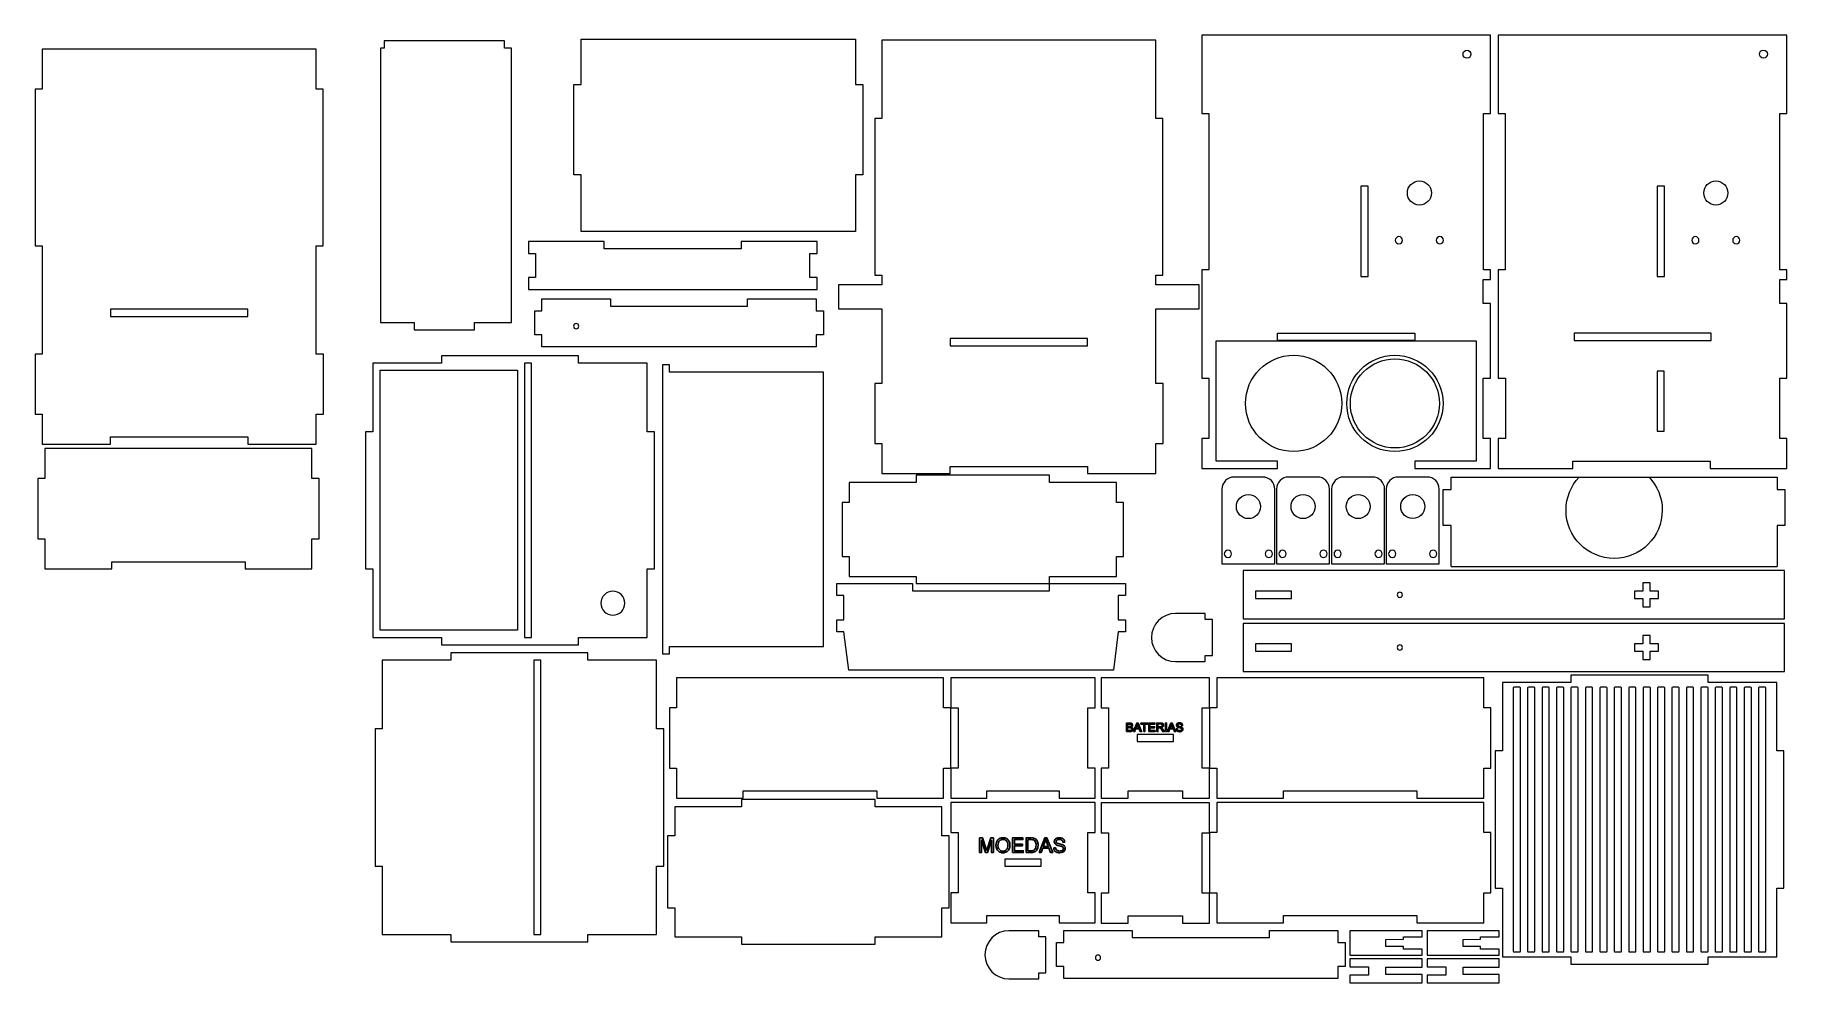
# Model space of a CAD drawing. Header units: millimetres. Extents: x -430 to 298, y -196 to 198.
import ezdxf

# ---------------------------------------------------------------- set-up
doc = ezdxf.new("R2010")
doc.units = ezdxf.units.MM
doc.header["$MEASUREMENT"] = 0
doc.layers.add('Camada 1', color=7, linetype='Continuous')

msp = doc.modelspace()

# ---------------------------------------------------------------- linework, layer by layer
at = {"layer": 'Camada 1', "color": 250, "lineweight": 20}
for centre, major_axis in [((92.9594, 44.679), (0, 20)), ((135.0483, 44.679), (0, 20)), ((135.0483, 44.679), (0, 18.5))]:
    msp.add_ellipse(centre, major_axis=major_axis, ratio=1, dxfattribs=at)
for points, knots in [([(54.8053, 197.6858), (54.8053, 197.6858), (174.8053, 197.6858), (174.8053, 197.6858), (174.8053, 197.6858), (174.8053, 165.1538), (174.8053, 165.1538), (174.8053, 165.1538), (171.9053, 165.1538), (171.9053, 165.1538), (171.9053, 165.1538), (171.9053, 100.1538), (171.9053, 100.1538), (171.9053, 100.1538), (174.8053, 100.1538), (174.8053, 100.1538), (174.8053, 100.1538), (174.8053, 96.1208), (174.8053, 96.1208), (174.8053, 96.1208), (171.8053, 96.1208), (171.8053, 96.1208), (171.8053, 96.1208), (171.8053, 86.1208), (171.8053, 86.1208), (171.8053, 86.1208), (174.8053, 86.1208), (174.8053, 86.1208), (174.8053, 86.1208), (174.8053, 55.154), (174.8053, 55.154), (174.8053, 55.154), (171.8053, 55.154), (171.8053, 55.154), (171.8053, 55.154), (171.8053, 30.154), (171.8053, 30.154), (171.8053, 30.154), (174.8053, 30.154), (174.8053, 30.154), (174.8053, 30.154), (174.8053, 17.6858), (174.8053, 17.6858), (174.8053, 17.6858), (143.3054, 17.6879), (143.3054, 17.6879), (143.3054, 17.6879), (143.3054, 20.6879), (143.3054, 20.6879), (143.3054, 20.6879), (168.8054, 20.6858), (168.8054, 20.6858), (168.8054, 20.6858), (168.8054, 70.6858), (168.8054, 70.6858), (168.8054, 70.6858), (60.8055, 70.6858), (60.8055, 70.6858), (60.8055, 70.6858), (60.8055, 20.6858), (60.8055, 20.6858), (60.8055, 20.6858), (86.3054, 20.6879), (86.3054, 20.6879), (86.3054, 20.6879), (86.3054, 17.6879), (86.3054, 17.6879), (86.3054, 17.6879), (54.8053, 17.6858), (54.8053, 17.6858), (54.8053, 17.6858), (54.8053, 30.154), (54.8053, 30.154), (54.8053, 30.154), (57.776, 30.154), (57.776, 30.154), (57.776, 30.154), (57.776, 55.154), (57.776, 55.154), (57.776, 55.154), (54.8053, 55.154), (54.8053, 55.154), (54.8053, 55.154), (54.8053, 100.1538), (54.8053, 100.1538), (54.8053, 100.1538), (57.7052, 100.1538), (57.7052, 100.1538), (57.7052, 100.1538), (57.7052, 165.1538), (57.7052, 165.1538), (57.7052, 165.1538), (54.8053, 165.1538), (54.8053, 165.1538), (54.8053, 165.1538), (54.8053, 197.6858), (54.8053, 197.6858)], [0, 0, 0, 0, 0.03125, 0.03125, 0.03125, 0.0625, 0.0625, 0.0625, 0.09375, 0.09375, 0.09375, 0.125, 0.125, 0.125, 0.15625, 0.15625, 0.15625, 0.1875, 0.1875, 0.1875, 0.21875, 0.21875, 0.21875, 0.25, 0.25, 0.25, 0.28125, 0.28125, 0.28125, 0.3125, 0.3125, 0.3125, 0.34375, 0.34375, 0.34375, 0.375, 0.375, 0.375, 0.40625, 0.40625, 0.40625, 0.4375, 0.4375, 0.4375, 0.46875, 0.46875, 0.46875, 0.5, 0.5, 0.5, 0.53125, 0.53125, 0.53125, 0.5625, 0.5625, 0.5625, 0.59375, 0.59375, 0.59375, 0.625, 0.625, 0.625, 0.65625, 0.65625, 0.65625, 0.6875, 0.6875, 0.6875, 0.71875, 0.71875, 0.71875, 0.75, 0.75, 0.75, 0.78125, 0.78125, 0.78125, 0.8125, 0.8125, 0.8125, 0.84375, 0.84375, 0.84375, 0.875, 0.875, 0.875, 0.90625, 0.90625, 0.90625, 0.9375, 0.9375, 0.9375, 0.96875, 0.96875, 0.96875, 1, 1, 1, 1]), ([(178.0053, 197.6858), (178.0053, 197.6858), (298.0053, 197.6858), (298.0053, 197.6858), (298.0053, 197.6858), (298.0053, 165.1538), (298.0053, 165.1538), (298.0053, 165.1538), (295.1053, 165.1538), (295.1053, 165.1538), (295.1053, 165.1538), (295.1053, 100.1538), (295.1053, 100.1538), (295.1053, 100.1538), (298.0053, 100.1538), (298.0053, 100.1538), (298.0053, 100.1538), (298.0053, 96.1208), (298.0053, 96.1208), (298.0053, 96.1208), (295.0053, 96.1208), (295.0053, 96.1208), (295.0053, 96.1208), (295.0053, 86.1208), (295.0053, 86.1208), (295.0053, 86.1208), (298.0053, 86.1208), (298.0053, 86.1208), (298.0053, 86.1208), (298.0053, 55.154), (298.0053, 55.154), (298.0053, 55.154), (295.0053, 55.154), (295.0053, 55.154), (295.0053, 55.154), (295.0053, 30.154), (295.0053, 30.154), (295.0053, 30.154), (298.0053, 30.154), (298.0053, 30.154), (298.0053, 30.154), (298.0053, 17.6858), (298.0053, 17.6858), (298.0053, 17.6858), (266.0465, 17.6858), (266.0465, 17.6858), (266.0465, 17.6858), (266.0465, 20.6858), (266.0465, 20.6858), (266.0465, 20.6858), (209.0465, 20.6858), (209.0465, 20.6858), (209.0465, 20.6858), (209.0465, 17.6858), (209.0465, 17.6858), (209.0465, 17.6858), (178.0053, 17.6858), (178.0053, 17.6858), (178.0053, 17.6858), (178.0053, 30.154), (178.0053, 30.154), (178.0053, 30.154), (180.976, 30.154), (180.976, 30.154), (180.976, 30.154), (180.976, 55.154), (180.976, 55.154), (180.976, 55.154), (178.0053, 55.154), (178.0053, 55.154), (178.0053, 55.154), (178.0053, 100.1538), (178.0053, 100.1538), (178.0053, 100.1538), (180.9052, 100.1538), (180.9052, 100.1538), (180.9052, 100.1538), (180.9052, 165.1538), (180.9052, 165.1538), (180.9052, 165.1538), (178.0053, 165.1538), (178.0053, 165.1538), (178.0053, 165.1538), (178.0053, 197.6858), (178.0053, 197.6858)], [0, 0, 0, 0, 0.03571429, 0.03571429, 0.03571429, 0.07142857, 0.07142857, 0.07142857, 0.10714286, 0.10714286, 0.10714286, 0.14285714, 0.14285714, 0.14285714, 0.17857143, 0.17857143, 0.17857143, 0.21428571, 0.21428571, 0.21428571, 0.25, 0.25, 0.25, 0.28571429, 0.28571429, 0.28571429, 0.32142857, 0.32142857, 0.32142857, 0.35714286, 0.35714286, 0.35714286, 0.39285714, 0.39285714, 0.39285714, 0.42857143, 0.42857143, 0.42857143, 0.46428571, 0.46428571, 0.46428571, 0.5, 0.5, 0.5, 0.53571429, 0.53571429, 0.53571429, 0.57142857, 0.57142857, 0.57142857, 0.60714286, 0.60714286, 0.60714286, 0.64285714, 0.64285714, 0.64285714, 0.67857143, 0.67857143, 0.67857143, 0.71428571, 0.71428571, 0.71428571, 0.75, 0.75, 0.75, 0.78571429, 0.78571429, 0.78571429, 0.82142857, 0.82142857, 0.82142857, 0.85714286, 0.85714286, 0.85714286, 0.89285714, 0.89285714, 0.89285714, 0.92857143, 0.92857143, 0.92857143, 0.96428571, 0.96428571, 0.96428571, 1, 1, 1, 1]), ([(-313.2507, 191.8176), (-313.2507, 191.8176), (-313.2507, 175.1857), (-313.2507, 175.1857), (-313.2507, 175.1857), (-310.3507, 175.1857), (-310.3507, 175.1857), (-310.3507, 175.1857), (-310.3507, 110.1857), (-310.3507, 110.1857), (-310.3507, 110.1857), (-313.2507, 110.1857), (-313.2507, 110.1857), (-313.2507, 110.1857), (-313.2507, 65.1859), (-313.2507, 65.1859), (-313.2507, 65.1859), (-310.2507, 65.1859), (-310.2507, 65.1859), (-310.2507, 65.1859), (-310.2507, 40.1859), (-310.2507, 40.1859), (-310.2507, 40.1859), (-313.2507, 40.1859), (-313.2507, 40.1859), (-313.2507, 40.1859), (-313.2507, 27.7177), (-313.2507, 27.7177), (-313.2507, 27.7177), (-341.7506, 27.7177), (-341.7506, 27.7177), (-341.7506, 27.7177), (-341.7506, 30.7177), (-341.7506, 30.7177), (-341.7506, 30.7177), (-398.7506, 30.7177), (-398.7506, 30.7177), (-398.7506, 30.7177), (-398.7506, 27.7177), (-398.7506, 27.7177), (-398.7506, 27.7177), (-427.2507, 27.7177), (-427.2507, 27.7177), (-427.2507, 27.7177), (-427.2507, 40.1859), (-427.2507, 40.1859), (-427.2507, 40.1859), (-430.1507, 40.1859), (-430.1507, 40.1859), (-430.1507, 40.1859), (-430.1507, 65.1859), (-430.1507, 65.1859), (-430.1507, 65.1859), (-427.2507, 65.1859), (-427.2507, 65.1859), (-427.2507, 65.1859), (-427.2507, 110.1857), (-427.2507, 110.1857), (-427.2507, 110.1857), (-430.0507, 110.1857), (-430.0507, 110.1857), (-430.0507, 110.1857), (-430.0507, 175.1857), (-430.0507, 175.1857), (-430.0507, 175.1857), (-427.2507, 175.1857), (-427.2507, 175.1857), (-427.2507, 175.1857), (-427.2507, 191.8176), (-427.2507, 191.8176), (-427.2507, 191.8176), (-313.2507, 191.8176), (-313.2507, 191.8176)], [0, 0, 0, 0, 0.04166667, 0.04166667, 0.04166667, 0.08333333, 0.08333333, 0.08333333, 0.125, 0.125, 0.125, 0.16666667, 0.16666667, 0.16666667, 0.20833333, 0.20833333, 0.20833333, 0.25, 0.25, 0.25, 0.29166667, 0.29166667, 0.29166667, 0.33333333, 0.33333333, 0.33333333, 0.375, 0.375, 0.375, 0.41666667, 0.41666667, 0.41666667, 0.45833333, 0.45833333, 0.45833333, 0.5, 0.5, 0.5, 0.54166667, 0.54166667, 0.54166667, 0.58333333, 0.58333333, 0.58333333, 0.625, 0.625, 0.625, 0.66666667, 0.66666667, 0.66666667, 0.70833333, 0.70833333, 0.70833333, 0.75, 0.75, 0.75, 0.79166667, 0.79166667, 0.79166667, 0.83333333, 0.83333333, 0.83333333, 0.875, 0.875, 0.875, 0.91666667, 0.91666667, 0.91666667, 0.95833333, 0.95833333, 0.95833333, 1, 1, 1, 1]), ([(-235.0474, 78.2653), (-235.0474, 78.2653), (-235.0785, 78.2653), (-235.0785, 78.2653), (-235.0785, 78.2653), (-247.5629, 78.2653), (-247.5629, 78.2653), (-247.5629, 78.2653), (-247.5629, 75.2653), (-247.5629, 75.2653), (-247.5629, 75.2653), (-272.5629, 75.2653), (-272.5629, 75.2653), (-272.5629, 75.2653), (-272.5629, 78.2653), (-272.5629, 78.2653), (-272.5629, 78.2653), (-285.0474, 78.2653), (-285.0474, 78.2653), (-285.0474, 78.2653), (-286.5474, 78.2653), (-286.5474, 78.2653), (-286.5474, 78.2653), (-286.5474, 192.2653), (-286.5474, 192.2653), (-286.5474, 192.2653), (-285.0474, 192.2653), (-285.0474, 192.2653), (-285.0474, 192.2653), (-285.0474, 195.2653), (-285.0474, 195.2653), (-285.0474, 195.2653), (-235.0474, 195.2653), (-235.0474, 195.2653), (-235.0474, 195.2653), (-235.0474, 192.2653), (-235.0474, 192.2653), (-235.0474, 192.2653), (-232.0785, 192.2653), (-232.0785, 192.2653), (-232.0785, 192.2653), (-232.0785, 78.2653), (-232.0785, 78.2653), (-232.0785, 78.2653), (-235.0474, 78.2653), (-235.0474, 78.2653)], [0, 0, 0, 0, 0.06666667, 0.06666667, 0.06666667, 0.13333333, 0.13333333, 0.13333333, 0.2, 0.2, 0.2, 0.26666667, 0.26666667, 0.26666667, 0.33333333, 0.33333333, 0.33333333, 0.4, 0.4, 0.4, 0.46666667, 0.46666667, 0.46666667, 0.53333333, 0.53333333, 0.53333333, 0.6, 0.6, 0.6, 0.66666667, 0.66666667, 0.66666667, 0.73333333, 0.73333333, 0.73333333, 0.8, 0.8, 0.8, 0.86666667, 0.86666667, 0.86666667, 0.93333333, 0.93333333, 0.93333333, 1, 1, 1, 1]), ([(-89.1485, 195.9249), (-89.1485, 195.9249), (-203.1485, 195.9249), (-203.1485, 195.9249), (-203.1485, 195.9249), (-203.1485, 177.1749), (-203.1485, 177.1749), (-203.1485, 177.1749), (-206.1485, 177.1749), (-206.1485, 177.1749), (-206.1485, 177.1749), (-206.1485, 139.6749), (-206.1485, 139.6749), (-206.1485, 139.6749), (-203.1485, 139.6749), (-203.1485, 139.6749), (-203.1485, 139.6749), (-203.1485, 116.0944), (-203.1485, 116.0944), (-203.1485, 116.0944), (-89.1485, 116.0944), (-89.1485, 116.0944), (-89.1485, 116.0944), (-89.1485, 139.6749), (-89.1485, 139.6749), (-89.1485, 139.6749), (-86.1485, 139.6749), (-86.1485, 139.6749), (-86.1485, 139.6749), (-86.1485, 177.1749), (-86.1485, 177.1749), (-86.1485, 177.1749), (-89.1485, 177.1749), (-89.1485, 177.1749), (-89.1485, 177.1749), (-89.1485, 195.9249), (-89.1485, 195.9249)], [0, 0, 0, 0, 0.08333333, 0.08333333, 0.08333333, 0.16666667, 0.16666667, 0.16666667, 0.25, 0.25, 0.25, 0.33333333, 0.33333333, 0.33333333, 0.41666667, 0.41666667, 0.41666667, 0.5, 0.5, 0.5, 0.58333333, 0.58333333, 0.58333333, 0.66666667, 0.66666667, 0.66666667, 0.75, 0.75, 0.75, 0.83333333, 0.83333333, 0.83333333, 0.91666667, 0.91666667, 0.91666667, 1, 1, 1, 1]), ([(35.7434, 93.9436), (35.7434, 93.9436), (53.7434, 93.9436), (53.7434, 93.9436), (53.7434, 93.9436), (53.7434, 83.9436), (53.7434, 83.9436), (53.7434, 83.9436), (35.7434, 83.9436), (35.7434, 83.9436), (35.7434, 83.9436), (35.7434, 52.9768), (35.7434, 52.9768), (35.7434, 52.9768), (38.7434, 52.9768), (38.7434, 52.9768), (38.7434, 52.9768), (38.7434, 27.9768), (38.7434, 27.9768), (38.7434, 27.9768), (35.7434, 27.9768), (35.7434, 27.9768), (35.7434, 27.9768), (35.7434, 15.5086), (35.7434, 15.5086), (35.7434, 15.5086), (10.3174, 15.5086), (10.3174, 15.5086), (10.3174, 15.5086), (8.7435, 15.5086), (8.7435, 15.5086), (8.7435, 15.5086), (7.2435, 15.5086), (7.2435, 15.5086), (7.2435, 15.5086), (7.2435, 18.5086), (7.2435, 18.5086), (7.2435, 18.5086), (-49.7565, 18.5086), (-49.7565, 18.5086), (-49.7565, 18.5086), (-49.7565, 15.5086), (-49.7565, 15.5086), (-49.7565, 15.5086), (-51.2565, 15.5086), (-51.2565, 15.5086), (-51.2565, 15.5086), (-54.2411, 15.5086), (-54.2411, 15.5086), (-54.2411, 15.5086), (-78.2566, 15.5086), (-78.2566, 15.5086), (-78.2566, 15.5086), (-78.2566, 27.9768), (-78.2566, 27.9768), (-78.2566, 27.9768), (-81.1566, 27.9768), (-81.1566, 27.9768), (-81.1566, 27.9768), (-81.1566, 52.9768), (-81.1566, 52.9768), (-81.1566, 52.9768), (-78.2566, 52.9768), (-78.2566, 52.9768), (-78.2566, 52.9768), (-78.2566, 83.9436), (-78.2566, 83.9436), (-78.2566, 83.9436), (-96.2566, 83.9436), (-96.2566, 83.9436), (-96.2566, 83.9436), (-96.2566, 93.9436), (-96.2566, 93.9436), (-96.2566, 93.9436), (-78.2566, 93.9436), (-78.2566, 93.9436), (-78.2566, 93.9436), (-78.2566, 97.9766), (-78.2566, 97.9766), (-78.2566, 97.9766), (-81.0566, 97.9766), (-81.0566, 97.9766), (-81.0566, 97.9766), (-81.0566, 162.9766), (-81.0566, 162.9766), (-81.0566, 162.9766), (-78.2566, 162.9766), (-78.2566, 162.9766), (-78.2566, 162.9766), (-78.2566, 195.5086), (-78.2566, 195.5086), (-78.2566, 195.5086), (35.7434, 195.5086), (35.7434, 195.5086), (35.7434, 195.5086), (35.7434, 162.9766), (35.7434, 162.9766), (35.7434, 162.9766), (38.6434, 162.9766), (38.6434, 162.9766), (38.6434, 162.9766), (38.6434, 97.9766), (38.6434, 97.9766), (38.6434, 97.9766), (35.7434, 97.9766), (35.7434, 97.9766), (35.7434, 97.9766), (35.7434, 93.9436), (35.7434, 93.9436)], [0, 0, 0, 0, 0.02777778, 0.02777778, 0.02777778, 0.05555556, 0.05555556, 0.05555556, 0.08333333, 0.08333333, 0.08333333, 0.11111111, 0.11111111, 0.11111111, 0.13888889, 0.13888889, 0.13888889, 0.16666667, 0.16666667, 0.16666667, 0.19444444, 0.19444444, 0.19444444, 0.22222222, 0.22222222, 0.22222222, 0.25, 0.25, 0.25, 0.27777778, 0.27777778, 0.27777778, 0.30555556, 0.30555556, 0.30555556, 0.33333333, 0.33333333, 0.33333333, 0.36111111, 0.36111111, 0.36111111, 0.38888889, 0.38888889, 0.38888889, 0.41666667, 0.41666667, 0.41666667, 0.44444444, 0.44444444, 0.44444444, 0.47222222, 0.47222222, 0.47222222, 0.5, 0.5, 0.5, 0.52777778, 0.52777778, 0.52777778, 0.55555556, 0.55555556, 0.55555556, 0.58333333, 0.58333333, 0.58333333, 0.61111111, 0.61111111, 0.61111111, 0.63888889, 0.63888889, 0.63888889, 0.66666667, 0.66666667, 0.66666667, 0.69444444, 0.69444444, 0.69444444, 0.72222222, 0.72222222, 0.72222222, 0.75, 0.75, 0.75, 0.77777778, 0.77777778, 0.77777778, 0.80555556, 0.80555556, 0.80555556, 0.83333333, 0.83333333, 0.83333333, 0.86111111, 0.86111111, 0.86111111, 0.88888889, 0.88888889, 0.88888889, 0.91666667, 0.91666667, 0.91666667, 0.94444444, 0.94444444, 0.94444444, 0.97222222, 0.97222222, 0.97222222, 1, 1, 1, 1]), ([(165.0146, 191.3862), (164.1033, 191.3862), (163.3646, 190.6475), (163.3646, 189.7362), (163.3646, 188.8249), (164.1033, 188.0862), (165.0146, 188.0862), (165.9259, 188.0862), (166.6646, 188.8249), (166.6646, 189.7362), (166.6646, 190.6475), (165.9259, 191.3862), (165.0146, 191.3862)], [0, 0, 0, 0, 0.25, 0.25, 0.25, 0.5, 0.5, 0.5, 0.75, 0.75, 0.75, 1, 1, 1, 1]), ([(288.2391, 191.4211), (287.3278, 191.4211), (286.5891, 190.6824), (286.5891, 189.7711), (286.5891, 188.8598), (287.3278, 188.1211), (288.2391, 188.1211), (289.1504, 188.1211), (289.8891, 188.8598), (289.8891, 189.7711), (289.8891, 190.6824), (289.1504, 191.4211), (288.2391, 191.4211)], [0, 0, 0, 0, 0.25, 0.25, 0.25, 0.5, 0.5, 0.5, 0.75, 0.75, 0.75, 1, 1, 1, 1]), ([(120.9053, 134.8664), (120.9053, 134.8664), (123.9053, 134.8664), (123.9053, 134.8664), (123.9053, 134.8664), (123.9053, 97.3664), (123.9053, 97.3664), (123.9053, 97.3664), (120.9053, 97.3664), (120.9053, 97.3664), (120.9053, 97.3664), (120.9053, 134.8664), (120.9053, 134.8664)], [0, 0, 0, 0, 0.25, 0.25, 0.25, 0.5, 0.5, 0.5, 0.75, 0.75, 0.75, 1, 1, 1, 1]), ([(150.2398, 132.078), (150.2398, 134.8394), (148.0012, 137.078), (145.2398, 137.078), (142.4784, 137.078), (140.2398, 134.8394), (140.2398, 132.078), (140.2398, 129.3166), (142.4784, 127.078), (145.2398, 127.078), (148.0012, 127.078), (150.2398, 129.3166), (150.2398, 132.078)], [0, 0, 0, 0, 0.25, 0.25, 0.25, 0.5, 0.5, 0.5, 0.75, 0.75, 0.75, 1, 1, 1, 1]), ([(244.1053, 134.8664), (244.1053, 134.8664), (247.1053, 134.8664), (247.1053, 134.8664), (247.1053, 134.8664), (247.1053, 97.3664), (247.1053, 97.3664), (247.1053, 97.3664), (244.1053, 97.3664), (244.1053, 97.3664), (244.1053, 97.3664), (244.1053, 134.8664), (244.1053, 134.8664)], [0, 0, 0, 0, 0.25, 0.25, 0.25, 0.5, 0.5, 0.5, 0.75, 0.75, 0.75, 1, 1, 1, 1]), ([(273.4398, 132.078), (273.4398, 134.8394), (271.2012, 137.078), (268.4398, 137.078), (265.6784, 137.078), (263.4398, 134.8394), (263.4398, 132.078), (263.4398, 129.3166), (265.6784, 127.078), (268.4398, 127.078), (271.2012, 127.078), (273.4398, 129.3166), (273.4398, 132.078)], [0, 0, 0, 0, 0.25, 0.25, 0.25, 0.5, 0.5, 0.5, 0.75, 0.75, 0.75, 1, 1, 1, 1]), ([(-225.1213, 111.9278), (-225.1213, 111.9278), (-193.6213, 111.9278), (-193.6213, 111.9278), (-193.6213, 111.9278), (-193.6213, 108.9278), (-193.6213, 108.9278), (-193.6213, 108.9278), (-136.6213, 108.9278), (-136.6213, 108.9278), (-136.6213, 108.9278), (-136.6213, 111.9278), (-136.6213, 111.9278), (-136.6213, 111.9278), (-105.1212, 111.9278), (-105.1212, 111.9278), (-105.1212, 111.9278), (-105.1212, 106.9278), (-105.1212, 106.9278), (-105.1212, 106.9278), (-108.1212, 106.9278), (-108.1212, 106.9278), (-108.1212, 106.9278), (-108.1212, 96.9278), (-108.1212, 96.9278), (-108.1212, 96.9278), (-105.1212, 96.9278), (-105.1212, 96.9278), (-105.1212, 96.9278), (-105.1212, 91.9278), (-105.1212, 91.9278), (-105.1212, 91.9278), (-225.1213, 91.9278), (-225.1213, 91.9278), (-225.1213, 91.9278), (-225.1213, 96.9278), (-225.1213, 96.9278), (-225.1213, 96.9278), (-222.1213, 96.9278), (-222.1213, 96.9278), (-222.1213, 96.9278), (-222.1213, 106.9278), (-222.1213, 106.9278), (-222.1213, 106.9278), (-225.1213, 106.9278), (-225.1213, 106.9278), (-225.1213, 106.9278), (-225.1213, 111.9278), (-225.1213, 111.9278)], [0, 0, 0, 0, 0.0625, 0.0625, 0.0625, 0.125, 0.125, 0.125, 0.1875, 0.1875, 0.1875, 0.25, 0.25, 0.25, 0.3125, 0.3125, 0.3125, 0.375, 0.375, 0.375, 0.4375, 0.4375, 0.4375, 0.5, 0.5, 0.5, 0.5625, 0.5625, 0.5625, 0.625, 0.625, 0.625, 0.6875, 0.6875, 0.6875, 0.75, 0.75, 0.75, 0.8125, 0.8125, 0.8125, 0.875, 0.875, 0.875, 0.9375, 0.9375, 0.9375, 1, 1, 1, 1]), ([(136.7285, 113.9424), (137.5569, 113.9424), (138.2285, 113.2708), (138.2285, 112.4424), (138.2285, 111.614), (137.5569, 110.9424), (136.7285, 110.9424), (135.9001, 110.9424), (135.2285, 111.614), (135.2285, 112.4424), (135.2285, 113.2708), (135.9001, 113.9424), (136.7285, 113.9424)], [0, 0, 0, 0, 0.25, 0.25, 0.25, 0.5, 0.5, 0.5, 0.75, 0.75, 0.75, 1, 1, 1, 1]), ([(153.7398, 113.9424), (154.5682, 113.9424), (155.2398, 113.2708), (155.2398, 112.4424), (155.2398, 111.6139), (154.5682, 110.9424), (153.7398, 110.9424), (152.9114, 110.9424), (152.2398, 111.6139), (152.2398, 112.4424), (152.2398, 113.2708), (152.9114, 113.9424), (153.7398, 113.9424)], [0, 0, 0, 0, 0.25, 0.25, 0.25, 0.5, 0.5, 0.5, 0.75, 0.75, 0.75, 1, 1, 1, 1]), ([(259.9285, 113.9424), (260.7569, 113.9424), (261.4285, 113.2708), (261.4285, 112.4424), (261.4285, 111.614), (260.7569, 110.9424), (259.9285, 110.9424), (259.1001, 110.9424), (258.4285, 111.614), (258.4285, 112.4424), (258.4285, 113.2708), (259.1001, 113.9424), (259.9285, 113.9424)], [0, 0, 0, 0, 0.25, 0.25, 0.25, 0.5, 0.5, 0.5, 0.75, 0.75, 0.75, 1, 1, 1, 1]), ([(276.9398, 113.9424), (277.7682, 113.9424), (278.4398, 113.2708), (278.4398, 112.4424), (278.4398, 111.6139), (277.7682, 110.9424), (276.9398, 110.9424), (276.1114, 110.9424), (275.4398, 111.6139), (275.4398, 112.4424), (275.4398, 113.2708), (276.1114, 113.9424), (276.9398, 113.9424)], [0, 0, 0, 0, 0.25, 0.25, 0.25, 0.5, 0.5, 0.5, 0.75, 0.75, 0.75, 1, 1, 1, 1]), ([(-219.4754, 68.1152), (-219.4754, 68.1152), (-105.4754, 68.1152), (-105.4754, 68.1152), (-105.4754, 68.1152), (-105.4754, 73.1152), (-105.4754, 73.1152), (-105.4754, 73.1152), (-102.4754, 73.1152), (-102.4754, 73.1152), (-102.4754, 73.1152), (-102.4754, 83.1152), (-102.4754, 83.1152), (-102.4754, 83.1152), (-105.4754, 83.1152), (-105.4754, 83.1152), (-105.4754, 83.1152), (-105.4754, 88.1152), (-105.4754, 88.1152), (-105.4754, 88.1152), (-133.9754, 88.1152), (-133.9754, 88.1152), (-133.9754, 88.1152), (-133.9754, 85.1152), (-133.9754, 85.1152), (-133.9754, 85.1152), (-190.9754, 85.1152), (-190.9754, 85.1152), (-190.9754, 85.1152), (-190.9754, 88.1152), (-190.9754, 88.1152), (-190.9754, 88.1152), (-219.4754, 88.1152), (-219.4754, 88.1152), (-219.4754, 88.1152), (-219.4754, 83.1152), (-219.4754, 83.1152), (-219.4754, 83.1152), (-222.4754, 83.1152), (-222.4754, 83.1152), (-222.4754, 83.1152), (-222.4754, 73.1152), (-222.4754, 73.1152), (-222.4754, 73.1152), (-219.4754, 73.1152), (-219.4754, 73.1152), (-219.4754, 73.1152), (-219.4754, 68.1152), (-219.4754, 68.1152)], [0, 0, 0, 0, 0.0625, 0.0625, 0.0625, 0.125, 0.125, 0.125, 0.1875, 0.1875, 0.1875, 0.25, 0.25, 0.25, 0.3125, 0.3125, 0.3125, 0.375, 0.375, 0.375, 0.4375, 0.4375, 0.4375, 0.5, 0.5, 0.5, 0.5625, 0.5625, 0.5625, 0.625, 0.625, 0.625, 0.6875, 0.6875, 0.6875, 0.75, 0.75, 0.75, 0.8125, 0.8125, 0.8125, 0.875, 0.875, 0.875, 0.9375, 0.9375, 0.9375, 1, 1, 1, 1]), ([(-398.7507, 83.8136), (-398.7507, 83.8136), (-341.7507, 83.8136), (-341.7507, 83.8136), (-341.7507, 83.8136), (-341.7507, 80.8136), (-341.7507, 80.8136), (-341.7507, 80.8136), (-398.7507, 80.8136), (-398.7507, 80.8136), (-398.7507, 80.8136), (-398.7507, 83.8136), (-398.7507, 83.8136)], [0, 0, 0, 0, 0.25, 0.25, 0.25, 0.5, 0.5, 0.5, 0.75, 0.75, 0.75, 1, 1, 1, 1]), ([(-205.2254, 77.8576), (-204.6179, 77.8576), (-204.1254, 77.3651), (-204.1254, 76.7576), (-204.1254, 76.1501), (-204.6179, 75.6576), (-205.2254, 75.6576), (-205.8329, 75.6576), (-206.3254, 76.1501), (-206.3254, 76.7576), (-206.3254, 77.3651), (-205.8329, 77.8576), (-205.2254, 77.8576)], [0, 0, 0, 0, 0.25, 0.25, 0.25, 0.5, 0.5, 0.5, 0.75, 0.75, 0.75, 1, 1, 1, 1]), ([(86.3054, 70.7858), (86.3054, 70.7858), (143.3054, 70.7858), (143.3054, 70.7858), (143.3054, 70.7858), (143.3054, 73.7858), (143.3054, 73.7858), (143.3054, 73.7858), (86.3054, 73.7858), (86.3054, 73.7858), (86.3054, 73.7858), (86.3054, 70.7858), (86.3054, 70.7858)], [0, 0, 0, 0, 0.25, 0.25, 0.25, 0.5, 0.5, 0.5, 0.75, 0.75, 0.75, 1, 1, 1, 1]), ([(209.5053, 73.7858), (209.5053, 73.7858), (266.5053, 73.7858), (266.5053, 73.7858), (266.5053, 73.7858), (266.5053, 70.7858), (266.5053, 70.7858), (266.5053, 70.7858), (209.5053, 70.7858), (209.5053, 70.7858), (209.5053, 70.7858), (209.5053, 73.7858), (209.5053, 73.7858)], [0, 0, 0, 0, 0.25, 0.25, 0.25, 0.5, 0.5, 0.5, 0.75, 0.75, 0.75, 1, 1, 1, 1]), ([(-49.7566, 71.6086), (-49.7566, 71.6086), (7.2434, 71.6086), (7.2434, 71.6086), (7.2434, 71.6086), (7.2434, 68.6086), (7.2434, 68.6086), (7.2434, 68.6086), (-49.7566, 68.6086), (-49.7566, 68.6086), (-49.7566, 68.6086), (-49.7566, 71.6086), (-49.7566, 71.6086)], [0, 0, 0, 0, 0.25, 0.25, 0.25, 0.5, 0.5, 0.5, 0.75, 0.75, 0.75, 1, 1, 1, 1]), ([(-289.7315, 61.4248), (-289.7315, 61.4248), (-261.2315, 61.4248), (-261.2315, 61.4248), (-261.2315, 61.4248), (-261.2315, 64.4248), (-261.2315, 64.4248), (-261.2315, 64.4248), (-204.2315, 64.4248), (-204.2315, 64.4248), (-204.2315, 64.4248), (-204.2315, 61.4248), (-204.2315, 61.4248), (-204.2315, 61.4248), (-175.7315, 61.4248), (-175.7315, 61.4248), (-175.7315, 61.4248), (-175.7315, 32.9248), (-175.7315, 32.9248), (-175.7315, 32.9248), (-172.7315, 32.9248), (-172.7315, 32.9248), (-172.7315, 32.9248), (-172.7315, -24.0752), (-172.7315, -24.0752), (-172.7315, -24.0752), (-175.7315, -24.0752), (-175.7315, -24.0752), (-175.7315, -24.0752), (-175.7315, -52.5752), (-175.7315, -52.5752), (-175.7315, -52.5752), (-204.2315, -52.5752), (-204.2315, -52.5752), (-204.2315, -52.5752), (-204.2315, -55.5752), (-204.2315, -55.5752), (-204.2315, -55.5752), (-261.2315, -55.5752), (-261.2315, -55.5752), (-261.2315, -55.5752), (-261.2315, -52.5752), (-261.2315, -52.5752), (-261.2315, -52.5752), (-289.7315, -52.5752), (-289.7315, -52.5752), (-289.7315, -52.5752), (-289.7315, -24.0752), (-289.7315, -24.0752), (-289.7315, -24.0752), (-292.7315, -24.0752), (-292.7315, -24.0752), (-292.7315, -24.0752), (-292.7315, 32.9248), (-292.7315, 32.9248), (-292.7315, 32.9248), (-289.7315, 32.9248), (-289.7315, 32.9248), (-289.7315, 32.9248), (-289.7315, 61.4248), (-289.7315, 61.4248)], [0, 0, 0, 0, 0.05, 0.05, 0.05, 0.1, 0.1, 0.1, 0.15, 0.15, 0.15, 0.2, 0.2, 0.2, 0.25, 0.25, 0.25, 0.3, 0.3, 0.3, 0.35, 0.35, 0.35, 0.4, 0.4, 0.4, 0.45, 0.45, 0.45, 0.5, 0.5, 0.5, 0.55, 0.55, 0.55, 0.6, 0.6, 0.6, 0.65, 0.65, 0.65, 0.7, 0.7, 0.7, 0.75, 0.75, 0.75, 0.8, 0.8, 0.8, 0.85, 0.85, 0.85, 0.9, 0.9, 0.9, 0.95, 0.95, 0.95, 1, 1, 1, 1]), ([(-229.675, 58.4248), (-229.675, 58.4248), (-286.6749, 58.4248), (-286.6749, 58.4248), (-286.6749, 58.4248), (-286.6749, -49.5752), (-286.6749, -49.5752), (-286.6749, -49.5752), (-229.675, -49.5752), (-229.675, -49.5752), (-229.675, -49.5752), (-229.675, 58.4248), (-229.675, 58.4248)], [0, 0, 0, 0, 0.25, 0.25, 0.25, 0.5, 0.5, 0.5, 0.75, 0.75, 0.75, 1, 1, 1, 1]), ([(-223.7778, -52.5752), (-223.7778, -52.5752), (-226.7778, -52.5752), (-226.7778, -52.5752), (-226.7778, -52.5752), (-226.7778, 61.4248), (-226.7778, 61.4248), (-226.7778, 61.4248), (-223.7778, 61.4248), (-223.7778, 61.4248), (-223.7778, 61.4248), (-223.7778, -52.5752), (-223.7778, -52.5752)], [0, 0, 0, 0, 0.25, 0.25, 0.25, 0.5, 0.5, 0.5, 0.75, 0.75, 0.75, 1, 1, 1, 1]), ([(-169.3899, -56.3591), (-169.3899, -56.3591), (-169.3899, 57.6409), (-169.3899, 57.6409), (-169.3899, 57.6409), (-169.3899, 60.6409), (-169.3899, 60.6409), (-169.3899, 60.6409), (-166.3899, 60.6409), (-166.3899, 60.6409), (-166.3899, 60.6409), (-166.3899, 57.6409), (-166.3899, 57.6409), (-166.3899, 57.6409), (-102.3899, 57.6409), (-102.3899, 57.6409), (-102.3899, 57.6409), (-102.3899, -56.3591), (-102.3899, -56.3591), (-102.3899, -56.3591), (-166.3899, -56.3591), (-166.3899, -56.3591), (-166.3899, -56.3591), (-166.3899, -59.3591), (-166.3899, -59.3591), (-166.3899, -59.3591), (-169.3899, -59.3591), (-169.3899, -59.3591), (-169.3899, -59.3591), (-169.3899, -56.3591), (-169.3899, -56.3591)], [0, 0, 0, 0, 0.1, 0.1, 0.1, 0.2, 0.2, 0.2, 0.3, 0.3, 0.3, 0.4, 0.4, 0.4, 0.5, 0.5, 0.5, 0.6, 0.6, 0.6, 0.7, 0.7, 0.7, 0.8, 0.8, 0.8, 0.9, 0.9, 0.9, 1, 1, 1, 1]), ([(244.0301, 33.1209), (244.0301, 33.1209), (244.0301, 58.1209), (244.0301, 58.1209), (244.0301, 58.1209), (247.0301, 58.1209), (247.0301, 58.1209), (247.0301, 58.1209), (247.0301, 33.1209), (247.0301, 33.1209), (247.0301, 33.1209), (244.0301, 33.1209), (244.0301, 33.1209)], [0, 0, 0, 0, 0.25, 0.25, 0.25, 0.5, 0.5, 0.5, 0.75, 0.75, 0.75, 1, 1, 1, 1]), ([(-426.0507, 25.9177), (-426.0507, 25.9177), (-315.0507, 25.9177), (-315.0507, 25.9177), (-315.0507, 25.9177), (-315.0507, 13.4177), (-315.0507, 13.4177), (-315.0507, 13.4177), (-312.0507, 13.4177), (-312.0507, 13.4177), (-312.0507, 13.4177), (-312.0507, -11.5823), (-312.0507, -11.5823), (-312.0507, -11.5823), (-315.0507, -11.5823), (-315.0507, -11.5823), (-315.0507, -11.5823), (-315.0507, -24.0823), (-315.0507, -24.0823), (-315.0507, -24.0823), (-342.8007, -24.0823), (-342.8007, -24.0823), (-342.8007, -24.0823), (-342.8007, -21.0823), (-342.8007, -21.0823), (-342.8007, -21.0823), (-398.3007, -21.0823), (-398.3007, -21.0823), (-398.3007, -21.0823), (-398.3007, -24.0823), (-398.3007, -24.0823), (-398.3007, -24.0823), (-426.0507, -24.0823), (-426.0507, -24.0823), (-426.0507, -24.0823), (-426.0507, -11.5823), (-426.0507, -11.5823), (-426.0507, -11.5823), (-429.0507, -11.5823), (-429.0507, -11.5823), (-429.0507, -11.5823), (-429.0507, 13.4177), (-429.0507, 13.4177), (-429.0507, 13.4177), (-426.0507, 13.4177), (-426.0507, 13.4177), (-426.0507, 13.4177), (-426.0507, 25.9177), (-426.0507, 25.9177)], [0, 0, 0, 0, 0.0625, 0.0625, 0.0625, 0.125, 0.125, 0.125, 0.1875, 0.1875, 0.1875, 0.25, 0.25, 0.25, 0.3125, 0.3125, 0.3125, 0.375, 0.375, 0.375, 0.4375, 0.4375, 0.4375, 0.5, 0.5, 0.5, 0.5625, 0.5625, 0.5625, 0.625, 0.625, 0.625, 0.6875, 0.6875, 0.6875, 0.75, 0.75, 0.75, 0.8125, 0.8125, 0.8125, 0.875, 0.875, 0.875, 0.9375, 0.9375, 0.9375, 1, 1, 1, 1]), ([(-91.7065, 11.8086), (-91.7065, 11.8086), (-63.9565, 11.8086), (-63.9565, 11.8086), (-63.9565, 11.8086), (-63.9565, 14.8086), (-63.9565, 14.8086), (-63.9565, 14.8086), (-8.4565, 14.8086), (-8.4565, 14.8086), (-8.4565, 14.8086), (-8.4565, 11.8086), (-8.4565, 11.8086), (-8.4565, 11.8086), (19.2935, 11.8086), (19.2935, 11.8086), (19.2935, 11.8086), (19.2935, 3.5586), (19.2935, 3.5586), (19.2935, 3.5586), (22.2935, 3.5586), (22.2935, 3.5586), (22.2935, 3.5586), (22.2935, -18.9414), (22.2935, -18.9414), (22.2935, -18.9414), (19.2935, -18.9414), (19.2935, -18.9414), (19.2935, -18.9414), (19.2935, -27.1914), (19.2935, -27.1914), (19.2935, -27.1914), (-8.4565, -27.1914), (-8.4565, -27.1914), (-8.4565, -27.1914), (-8.4565, -30.1914), (-8.4565, -30.1914), (-8.4565, -30.1914), (-63.9565, -30.1914), (-63.9565, -30.1914), (-63.9565, -30.1914), (-63.9565, -27.1914), (-63.9565, -27.1914), (-63.9565, -27.1914), (-91.7065, -27.1914), (-91.7065, -27.1914), (-91.7065, -27.1914), (-91.7065, -18.9414), (-91.7065, -18.9414), (-91.7065, -18.9414), (-94.7065, -18.9414), (-94.7065, -18.9414), (-94.7065, -18.9414), (-94.7065, 3.5586), (-94.7065, 3.5586), (-94.7065, 3.5586), (-91.7065, 3.5586), (-91.7065, 3.5586), (-91.7065, 3.5586), (-91.7065, 11.8086), (-91.7065, 11.8086)], [0, 0, 0, 0, 0.05, 0.05, 0.05, 0.1, 0.1, 0.1, 0.15, 0.15, 0.15, 0.2, 0.2, 0.2, 0.25, 0.25, 0.25, 0.3, 0.3, 0.3, 0.35, 0.35, 0.35, 0.4, 0.4, 0.4, 0.45, 0.45, 0.45, 0.5, 0.5, 0.5, 0.55, 0.55, 0.55, 0.6, 0.6, 0.6, 0.65, 0.65, 0.65, 0.7, 0.7, 0.7, 0.75, 0.75, 0.75, 0.8, 0.8, 0.8, 0.85, 0.85, 0.85, 0.9, 0.9, 0.9, 0.95, 0.95, 0.95, 1, 1, 1, 1]), ([(68.1688, 14.0706), (68.1688, 14.0706), (80.1688, 14.0706), (80.1688, 14.0706), (82.9188, 14.0706), (85.1688, 11.8206), (85.1688, 9.0706), (85.1688, 9.0706), (85.1688, -21.9294), (85.1688, -21.9294), (85.1688, -21.9294), (63.1688, -21.9294), (63.1688, -21.9294), (63.1688, -21.9294), (63.1688, 9.0706), (63.1688, 9.0706), (63.1688, 11.8206), (65.4188, 14.0706), (68.1688, 14.0706)], [0, 0, 0, 0, 0.16666667, 0.16666667, 0.16666667, 0.33333333, 0.33333333, 0.33333333, 0.5, 0.5, 0.5, 0.66666667, 0.66666667, 0.66666667, 0.83333333, 0.83333333, 0.83333333, 1, 1, 1, 1]), ([(90.8688, 14.0832), (90.8688, 14.0832), (102.8688, 14.0832), (102.8688, 14.0832), (105.6188, 14.0832), (107.8688, 11.8332), (107.8688, 9.0832), (107.8688, 9.0832), (107.8688, -21.9168), (107.8688, -21.9168), (107.8688, -21.9168), (85.8688, -21.9168), (85.8688, -21.9168), (85.8688, -21.9168), (85.8688, 9.0832), (85.8688, 9.0832), (85.8688, 11.8332), (88.1188, 14.0832), (90.8688, 14.0832)], [0, 0, 0, 0, 0.16666667, 0.16666667, 0.16666667, 0.33333333, 0.33333333, 0.33333333, 0.5, 0.5, 0.5, 0.66666667, 0.66666667, 0.66666667, 0.83333333, 0.83333333, 0.83333333, 1, 1, 1, 1]), ([(113.7688, 14.0832), (113.7688, 14.0832), (125.7688, 14.0832), (125.7688, 14.0832), (128.5188, 14.0832), (130.7688, 11.8332), (130.7688, 9.0832), (130.7688, 9.0832), (130.7688, -21.9168), (130.7688, -21.9168), (130.7688, -21.9168), (108.7688, -21.9168), (108.7688, -21.9168), (108.7688, -21.9168), (108.7688, 9.0832), (108.7688, 9.0832), (108.7688, 11.8332), (111.0188, 14.0832), (113.7688, 14.0832)], [0, 0, 0, 0, 0.16666667, 0.16666667, 0.16666667, 0.33333333, 0.33333333, 0.33333333, 0.5, 0.5, 0.5, 0.66666667, 0.66666667, 0.66666667, 0.83333333, 0.83333333, 0.83333333, 1, 1, 1, 1]), ([(136.4688, 14.0958), (136.4688, 14.0958), (148.4688, 14.0958), (148.4688, 14.0958), (151.2188, 14.0958), (153.4688, 11.8458), (153.4688, 9.0958), (153.4688, 9.0958), (153.4688, -21.9042), (153.4688, -21.9042), (153.4688, -21.9042), (131.4688, -21.9042), (131.4688, -21.9042), (131.4688, -21.9042), (131.4688, 9.0958), (131.4688, 9.0958), (131.4688, 11.8458), (133.7188, 14.0958), (136.4688, 14.0958)], [0, 0, 0, 0, 0.16666667, 0.16666667, 0.16666667, 0.33333333, 0.33333333, 0.33333333, 0.5, 0.5, 0.5, 0.66666667, 0.66666667, 0.66666667, 0.83333333, 0.83333333, 0.83333333, 1, 1, 1, 1]), ([(158.4457, -23.0582), (158.4457, -23.0582), (158.4457, -6.0645), (158.4457, -6.0645), (158.4457, -6.0645), (155.1688, -6.0645), (155.1688, -6.0645), (155.1688, -6.0645), (155.1688, 8.9355), (155.1688, 8.9355), (155.1688, 8.9355), (158.4457, 8.9355), (158.4457, 8.9355), (158.4457, 8.9355), (158.4457, 14.0168), (158.4457, 14.0168), (158.4457, 14.0168), (293.8919, 14.0168), (293.8919, 14.0168), (293.8919, 14.0168), (293.8919, 8.9472), (293.8919, 8.9472), (293.8919, 8.9472), (297.1688, 8.9472), (297.1688, 8.9472), (297.1688, 8.9472), (297.1688, -6.0528), (297.1688, -6.0528), (297.1688, -6.0528), (293.8919, -6.0528), (293.8919, -6.0528), (293.8919, -6.0528), (293.8919, -23.0582), (293.8919, -23.0582)], [0, 0, 0, 0, 0.09090909, 0.09090909, 0.09090909, 0.18181818, 0.18181818, 0.18181818, 0.27272727, 0.27272727, 0.27272727, 0.36363636, 0.36363636, 0.36363636, 0.45454545, 0.45454545, 0.45454545, 0.54545455, 0.54545455, 0.54545455, 0.63636364, 0.63636364, 0.63636364, 0.72727273, 0.72727273, 0.72727273, 0.81818182, 0.81818182, 0.81818182, 0.90909091, 0.90909091, 0.90909091, 1, 1, 1, 1]), ([(79.1688, 1.8062), (79.1688, 4.5676), (76.9302, 6.8062), (74.1688, 6.8062), (71.4074, 6.8062), (69.1688, 4.5676), (69.1688, 1.8062), (69.1688, -0.9552), (71.4074, -3.1938), (74.1688, -3.1938), (76.9302, -3.1938), (79.1688, -0.9552), (79.1688, 1.8062)], [0, 0, 0, 0, 0.25, 0.25, 0.25, 0.5, 0.5, 0.5, 0.75, 0.75, 0.75, 1, 1, 1, 1]), ([(101.8688, 1.8188), (101.8688, 4.5802), (99.6302, 6.8188), (96.8688, 6.8188), (94.1074, 6.8188), (91.8688, 4.5802), (91.8688, 1.8188), (91.8688, -0.9426), (94.1074, -3.1812), (96.8688, -3.1812), (99.6302, -3.1812), (101.8688, -0.9426), (101.8688, 1.8188)], [0, 0, 0, 0, 0.25, 0.25, 0.25, 0.5, 0.5, 0.5, 0.75, 0.75, 0.75, 1, 1, 1, 1]), ([(124.7688, 1.8188), (124.7688, 4.5802), (122.5302, 6.8188), (119.7688, 6.8188), (117.0074, 6.8188), (114.7688, 4.5802), (114.7688, 1.8188), (114.7688, -0.9426), (117.0074, -3.1812), (119.7688, -3.1812), (122.5302, -3.1812), (124.7688, -0.9426), (124.7688, 1.8188)], [0, 0, 0, 0, 0.25, 0.25, 0.25, 0.5, 0.5, 0.5, 0.75, 0.75, 0.75, 1, 1, 1, 1]), ([(147.4688, 1.8314), (147.4688, 4.5928), (145.2302, 6.8314), (142.4688, 6.8314), (139.7074, 6.8314), (137.4688, 4.5928), (137.4688, 1.8314), (137.4688, -0.93), (139.7074, -3.1686), (142.4688, -3.1686), (145.2302, -3.1686), (147.4688, -0.93), (147.4688, 1.8314)], [0, 0, 0, 0, 0.25, 0.25, 0.25, 0.5, 0.5, 0.5, 0.75, 0.75, 0.75, 1, 1, 1, 1]), ([(65.6575, -16.3294), (66.4859, -16.3294), (67.1575, -17.001), (67.1575, -17.8294), (67.1575, -18.6578), (66.4859, -19.3294), (65.6575, -19.3294), (64.8291, -19.3294), (64.1575, -18.6578), (64.1575, -17.8294), (64.1575, -17.001), (64.8291, -16.3294), (65.6575, -16.3294)], [0, 0, 0, 0, 0.25, 0.25, 0.25, 0.5, 0.5, 0.5, 0.75, 0.75, 0.75, 1, 1, 1, 1]), ([(82.6688, -16.3294), (83.4972, -16.3294), (84.1688, -17.001), (84.1688, -17.8294), (84.1688, -18.6579), (83.4972, -19.3294), (82.6688, -19.3294), (81.8404, -19.3294), (81.1688, -18.6579), (81.1688, -17.8294), (81.1688, -17.001), (81.8404, -16.3294), (82.6688, -16.3294)], [0, 0, 0, 0, 0.25, 0.25, 0.25, 0.5, 0.5, 0.5, 0.75, 0.75, 0.75, 1, 1, 1, 1]), ([(88.3575, -16.3168), (89.1859, -16.3168), (89.8575, -16.9884), (89.8575, -17.8168), (89.8575, -18.6452), (89.1859, -19.3168), (88.3575, -19.3168), (87.5291, -19.3168), (86.8575, -18.6452), (86.8575, -17.8168), (86.8575, -16.9884), (87.5291, -16.3168), (88.3575, -16.3168)], [0, 0, 0, 0, 0.25, 0.25, 0.25, 0.5, 0.5, 0.5, 0.75, 0.75, 0.75, 1, 1, 1, 1]), ([(105.3688, -16.3168), (106.1972, -16.3168), (106.8688, -16.9884), (106.8688, -17.8168), (106.8688, -18.6453), (106.1972, -19.3168), (105.3688, -19.3168), (104.5404, -19.3168), (103.8688, -18.6453), (103.8688, -17.8168), (103.8688, -16.9884), (104.5404, -16.3168), (105.3688, -16.3168)], [0, 0, 0, 0, 0.25, 0.25, 0.25, 0.5, 0.5, 0.5, 0.75, 0.75, 0.75, 1, 1, 1, 1]), ([(111.2575, -16.3168), (112.0859, -16.3168), (112.7575, -16.9884), (112.7575, -17.8168), (112.7575, -18.6452), (112.0859, -19.3168), (111.2575, -19.3168), (110.4291, -19.3168), (109.7575, -18.6452), (109.7575, -17.8168), (109.7575, -16.9884), (110.4291, -16.3168), (111.2575, -16.3168)], [0, 0, 0, 0, 0.25, 0.25, 0.25, 0.5, 0.5, 0.5, 0.75, 0.75, 0.75, 1, 1, 1, 1]), ([(128.2688, -16.3168), (129.0972, -16.3168), (129.7688, -16.9884), (129.7688, -17.8168), (129.7688, -18.6453), (129.0972, -19.3168), (128.2688, -19.3168), (127.4404, -19.3168), (126.7688, -18.6453), (126.7688, -17.8168), (126.7688, -16.9884), (127.4404, -16.3168), (128.2688, -16.3168)], [0, 0, 0, 0, 0.25, 0.25, 0.25, 0.5, 0.5, 0.5, 0.75, 0.75, 0.75, 1, 1, 1, 1]), ([(133.9575, -16.3042), (134.7859, -16.3042), (135.4575, -16.9758), (135.4575, -17.8042), (135.4575, -18.6326), (134.7859, -19.3042), (133.9575, -19.3042), (133.1291, -19.3042), (132.4575, -18.6326), (132.4575, -17.8042), (132.4575, -16.9758), (133.1291, -16.3042), (133.9575, -16.3042)], [0, 0, 0, 0, 0.25, 0.25, 0.25, 0.5, 0.5, 0.5, 0.75, 0.75, 0.75, 1, 1, 1, 1]), ([(150.9688, -16.3042), (151.7972, -16.3042), (152.4688, -16.9758), (152.4688, -17.8042), (152.4688, -18.6327), (151.7972, -19.3042), (150.9688, -19.3042), (150.1404, -19.3042), (149.4688, -18.6327), (149.4688, -17.8042), (149.4688, -16.9758), (150.1404, -16.3042), (150.9688, -16.3042)], [0, 0, 0, 0, 0.25, 0.25, 0.25, 0.5, 0.5, 0.5, 0.75, 0.75, 0.75, 1, 1, 1, 1]), ([(72.0415, -24.8079), (72.0415, -24.8079), (222.0415, -24.8079), (222.0415, -24.8079), (222.0415, -24.8079), (252.0415, -24.8079), (252.0415, -24.8079), (252.0415, -24.8079), (297.0415, -24.8079), (297.0415, -24.8079), (297.0415, -24.8079), (297.0415, -44.8079), (297.0415, -44.8079), (297.0415, -44.8079), (252.0415, -44.8079), (252.0415, -44.8079), (252.0415, -44.8079), (222.0415, -44.8079), (222.0415, -44.8079), (222.0415, -44.8079), (72.0415, -44.8079), (72.0415, -44.8079), (72.0415, -44.8079), (72.0415, -24.8079), (72.0415, -24.8079)], [0, 0, 0, 0, 0.125, 0.125, 0.125, 0.25, 0.25, 0.25, 0.375, 0.375, 0.375, 0.5, 0.5, 0.5, 0.625, 0.625, 0.625, 0.75, 0.75, 0.75, 0.875, 0.875, 0.875, 1, 1, 1, 1]), ([(-189.9815, -33.3252), (-187.2201, -33.3252), (-184.9815, -35.5638), (-184.9815, -38.3252), (-184.9815, -41.0866), (-187.2201, -43.3252), (-189.9815, -43.3252), (-192.7429, -43.3252), (-194.9815, -41.0866), (-194.9815, -38.3252), (-194.9815, -35.5638), (-192.7429, -33.3252), (-189.9815, -33.3252)], [0, 0, 0, 0, 0.25, 0.25, 0.25, 0.5, 0.5, 0.5, 0.75, 0.75, 0.75, 1, 1, 1, 1]), ([(-96.9565, -50.1914), (-96.9565, -50.1914), (-93.9564, -50.1914), (-93.9564, -50.1914), (-93.9564, -50.1914), (-91.9564, -66.1243), (-91.9564, -66.1243), (-91.9564, -66.1243), (18.0436, -66.1243), (18.0436, -66.1243), (18.0436, -66.1243), (20.0436, -50.1914), (20.0436, -50.1914), (20.0436, -50.1914), (23.0436, -50.1914), (23.0436, -50.1914), (23.0436, -50.1914), (23.0436, -45.1914), (23.0436, -45.1914), (23.0436, -45.1914), (20.0436, -45.1914), (20.0436, -45.1914), (20.0436, -45.1914), (20.0436, -35.1914), (20.0436, -35.1914), (20.0436, -35.1914), (23.0436, -35.1914), (23.0436, -35.1914), (23.0436, -35.1914), (23.0436, -30.1914), (23.0436, -30.1914), (23.0436, -30.1914), (-8.4565, -30.1914), (-8.4565, -30.1914), (-8.4565, -30.1914), (-8.4565, -33.1914), (-8.4565, -33.1914), (-8.4565, -33.1914), (-65.4565, -33.1914), (-65.4565, -33.1914), (-65.4565, -33.1914), (-65.4565, -30.1914), (-65.4565, -30.1914), (-65.4565, -30.1914), (-96.9565, -30.1914), (-96.9565, -30.1914), (-96.9565, -30.1914), (-96.9565, -35.1914), (-96.9565, -35.1914), (-96.9565, -35.1914), (-93.9565, -35.1914), (-93.9565, -35.1914), (-93.9565, -35.1914), (-93.9565, -45.1914), (-93.9565, -45.1914), (-93.9565, -45.1914), (-96.9565, -45.1914), (-96.9565, -45.1914), (-96.9565, -45.1914), (-96.9565, -50.1914), (-96.9565, -50.1914)], [0, 0, 0, 0, 0.05, 0.05, 0.05, 0.1, 0.1, 0.1, 0.15, 0.15, 0.15, 0.2, 0.2, 0.2, 0.25, 0.25, 0.25, 0.3, 0.3, 0.3, 0.35, 0.35, 0.35, 0.4, 0.4, 0.4, 0.45, 0.45, 0.45, 0.5, 0.5, 0.5, 0.55, 0.55, 0.55, 0.6, 0.6, 0.6, 0.65, 0.65, 0.65, 0.7, 0.7, 0.7, 0.75, 0.75, 0.75, 0.8, 0.8, 0.8, 0.85, 0.85, 0.85, 0.9, 0.9, 0.9, 0.95, 0.95, 0.95, 1, 1, 1, 1]), ([(77.0944, -33.3079), (77.0944, -33.3079), (92.0944, -33.3079), (92.0944, -33.3079), (92.0944, -33.3079), (92.0944, -36.3079), (92.0944, -36.3079), (92.0944, -36.3079), (77.0944, -36.3079), (77.0944, -36.3079), (77.0944, -36.3079), (77.0944, -33.3079), (77.0944, -33.3079)], [0, 0, 0, 0, 0.25, 0.25, 0.25, 0.5, 0.5, 0.5, 0.75, 0.75, 0.75, 1, 1, 1, 1]), ([(137.1019, -33.7301), (137.7094, -33.7301), (138.2019, -34.2226), (138.2019, -34.8301), (138.2019, -35.4376), (137.7094, -35.9301), (137.1019, -35.9301), (136.4944, -35.9301), (136.0019, -35.4376), (136.0019, -34.8301), (136.0019, -34.2226), (136.4944, -33.7301), (137.1019, -33.7301)], [0, 0, 0, 0, 0.25, 0.25, 0.25, 0.5, 0.5, 0.5, 0.75, 0.75, 0.75, 1, 1, 1, 1]), ([(238.1689, -29.8079), (238.1689, -29.8079), (241.1689, -29.8079), (241.1689, -29.8079), (241.1689, -29.8079), (241.1689, -33.3079), (241.1689, -33.3079), (241.1689, -33.3079), (244.6689, -33.3079), (244.6689, -33.3079), (244.6689, -33.3079), (244.6689, -36.3079), (244.6689, -36.3079), (244.6689, -36.3079), (241.1689, -36.3079), (241.1689, -36.3079), (241.1689, -36.3079), (241.1689, -39.8079), (241.1689, -39.8079), (241.1689, -39.8079), (238.1689, -39.8079), (238.1689, -39.8079), (238.1689, -39.8079), (238.1689, -36.3079), (238.1689, -36.3079), (238.1689, -36.3079), (234.6689, -36.3079), (234.6689, -36.3079), (234.6689, -36.3079), (234.6689, -33.3079), (234.6689, -33.3079), (234.6689, -33.3079), (238.1689, -33.3079), (238.1689, -33.3079), (238.1689, -33.3079), (238.1689, -29.8079), (238.1689, -29.8079)], [0, 0, 0, 0, 0.08333333, 0.08333333, 0.08333333, 0.16666667, 0.16666667, 0.16666667, 0.25, 0.25, 0.25, 0.33333333, 0.33333333, 0.33333333, 0.41666667, 0.41666667, 0.41666667, 0.5, 0.5, 0.5, 0.58333333, 0.58333333, 0.58333333, 0.66666667, 0.66666667, 0.66666667, 0.75, 0.75, 0.75, 0.83333333, 0.83333333, 0.83333333, 0.91666667, 0.91666667, 0.91666667, 1, 1, 1, 1]), ([(33.8719, -52.5883), (33.8719, -47.0655), (38.3491, -42.5883), (43.8719, -42.5883), (43.8719, -42.5883), (56.2192, -42.5883), (56.2192, -42.5883), (56.2192, -42.5883), (56.2192, -45.0884), (56.2192, -45.0884), (56.2192, -45.0884), (59.2192, -45.0884), (59.2192, -45.0884), (59.2192, -45.0884), (59.2192, -60.0884), (59.2192, -60.0884), (59.2192, -60.0884), (56.2192, -60.0884), (56.2192, -60.0884), (56.2192, -60.0884), (56.2192, -62.5883), (56.2192, -62.5883), (56.2192, -62.5883), (43.8719, -62.5883), (43.8719, -62.5883), (38.3491, -62.5883), (33.8719, -58.1112), (33.8719, -52.5883)], [0, 0, 0, 0, 0.11111111, 0.11111111, 0.11111111, 0.22222222, 0.22222222, 0.22222222, 0.33333333, 0.33333333, 0.33333333, 0.44444444, 0.44444444, 0.44444444, 0.55555556, 0.55555556, 0.55555556, 0.66666667, 0.66666667, 0.66666667, 0.77777778, 0.77777778, 0.77777778, 0.88888889, 0.88888889, 0.88888889, 1, 1, 1, 1]), ([(72.0416, -46.7078), (72.0416, -46.7078), (222.0416, -46.7078), (222.0416, -46.7078), (222.0416, -46.7078), (252.0416, -46.7078), (252.0416, -46.7078), (252.0416, -46.7078), (297.0416, -46.7078), (297.0416, -46.7078), (297.0416, -46.7078), (297.0416, -66.7078), (297.0416, -66.7078), (297.0416, -66.7078), (252.0416, -66.7078), (252.0416, -66.7078), (252.0416, -66.7078), (222.0416, -66.7078), (222.0416, -66.7078), (222.0416, -66.7078), (72.0416, -66.7078), (72.0416, -66.7078), (72.0416, -66.7078), (72.0416, -46.7078), (72.0416, -46.7078)], [0, 0, 0, 0, 0.125, 0.125, 0.125, 0.25, 0.25, 0.25, 0.375, 0.375, 0.375, 0.5, 0.5, 0.5, 0.625, 0.625, 0.625, 0.75, 0.75, 0.75, 0.875, 0.875, 0.875, 1, 1, 1, 1]), ([(77.0945, -55.2078), (77.0945, -55.2078), (92.0945, -55.2078), (92.0945, -55.2078), (92.0945, -55.2078), (92.0945, -58.2078), (92.0945, -58.2078), (92.0945, -58.2078), (77.0945, -58.2078), (77.0945, -58.2078), (77.0945, -58.2078), (77.0945, -55.2078), (77.0945, -55.2078)], [0, 0, 0, 0, 0.25, 0.25, 0.25, 0.5, 0.5, 0.5, 0.75, 0.75, 0.75, 1, 1, 1, 1]), ([(137.102, -55.63), (137.7095, -55.63), (138.202, -56.1225), (138.202, -56.73), (138.202, -57.3375), (137.7095, -57.83), (137.102, -57.83), (136.4945, -57.83), (136.002, -57.3375), (136.002, -56.73), (136.002, -56.1225), (136.4945, -55.63), (137.102, -55.63)], [0, 0, 0, 0, 0.25, 0.25, 0.25, 0.5, 0.5, 0.5, 0.75, 0.75, 0.75, 1, 1, 1, 1]), ([(238.169, -51.7078), (238.169, -51.7078), (241.169, -51.7078), (241.169, -51.7078), (241.169, -51.7078), (241.169, -55.2078), (241.169, -55.2078), (241.169, -55.2078), (244.669, -55.2078), (244.669, -55.2078), (244.669, -55.2078), (244.669, -58.2078), (244.669, -58.2078), (244.669, -58.2078), (241.169, -58.2078), (241.169, -58.2078), (241.169, -58.2078), (241.169, -61.7078), (241.169, -61.7078), (241.169, -61.7078), (238.169, -61.7078), (238.169, -61.7078), (238.169, -61.7078), (238.169, -58.2078), (238.169, -58.2078), (238.169, -58.2078), (234.669, -58.2078), (234.669, -58.2078), (234.669, -58.2078), (234.669, -55.2078), (234.669, -55.2078), (234.669, -55.2078), (238.169, -55.2078), (238.169, -55.2078), (238.169, -55.2078), (238.169, -51.7078), (238.169, -51.7078)], [0, 0, 0, 0, 0.08333333, 0.08333333, 0.08333333, 0.16666667, 0.16666667, 0.16666667, 0.25, 0.25, 0.25, 0.33333333, 0.33333333, 0.33333333, 0.41666667, 0.41666667, 0.41666667, 0.5, 0.5, 0.5, 0.58333333, 0.58333333, 0.58333333, 0.66666667, 0.66666667, 0.66666667, 0.75, 0.75, 0.75, 0.83333333, 0.83333333, 0.83333333, 0.91666667, 0.91666667, 0.91666667, 1, 1, 1, 1]), ([(-285.8366, -62.0095), (-285.8366, -62.0095), (-257.3366, -62.0095), (-257.3366, -62.0095), (-257.3366, -62.0095), (-257.3366, -59.0095), (-257.3366, -59.0095), (-257.3366, -59.0095), (-200.3366, -59.0095), (-200.3366, -59.0095), (-200.3366, -59.0095), (-200.3366, -62.0095), (-200.3366, -62.0095), (-200.3366, -62.0095), (-171.8366, -62.0095), (-171.8366, -62.0095), (-171.8366, -62.0095), (-171.8366, -90.5095), (-171.8366, -90.5095), (-171.8366, -90.5095), (-168.8366, -90.5095), (-168.8366, -90.5095), (-168.8366, -90.5095), (-168.8366, -147.5095), (-168.8366, -147.5095), (-168.8366, -147.5095), (-171.8366, -147.5095), (-171.8366, -147.5095), (-171.8366, -147.5095), (-171.8366, -176.0095), (-171.8366, -176.0095), (-171.8366, -176.0095), (-200.3366, -176.0095), (-200.3366, -176.0095), (-200.3366, -176.0095), (-200.3366, -179.0095), (-200.3366, -179.0095), (-200.3366, -179.0095), (-257.3366, -179.0095), (-257.3366, -179.0095), (-257.3366, -179.0095), (-257.3366, -176.0095), (-257.3366, -176.0095), (-257.3366, -176.0095), (-285.8366, -176.0095), (-285.8366, -176.0095), (-285.8366, -176.0095), (-285.8366, -147.5095), (-285.8366, -147.5095), (-285.8366, -147.5095), (-288.8366, -147.5095), (-288.8366, -147.5095), (-288.8366, -147.5095), (-288.8366, -90.5095), (-288.8366, -90.5095), (-288.8366, -90.5095), (-285.8366, -90.5095), (-285.8366, -90.5095), (-285.8366, -90.5095), (-285.8366, -62.0095), (-285.8366, -62.0095)], [0, 0, 0, 0, 0.05, 0.05, 0.05, 0.1, 0.1, 0.1, 0.15, 0.15, 0.15, 0.2, 0.2, 0.2, 0.25, 0.25, 0.25, 0.3, 0.3, 0.3, 0.35, 0.35, 0.35, 0.4, 0.4, 0.4, 0.45, 0.45, 0.45, 0.5, 0.5, 0.5, 0.55, 0.55, 0.55, 0.6, 0.6, 0.6, 0.65, 0.65, 0.65, 0.7, 0.7, 0.7, 0.75, 0.75, 0.75, 0.8, 0.8, 0.8, 0.85, 0.85, 0.85, 0.9, 0.9, 0.9, 0.95, 0.95, 0.95, 1, 1, 1, 1]), ([(-219.8829, -176.0095), (-219.8829, -176.0095), (-222.8829, -176.0095), (-222.8829, -176.0095), (-222.8829, -176.0095), (-222.8829, -62.0095), (-222.8829, -62.0095), (-222.8829, -62.0095), (-219.8829, -62.0095), (-219.8829, -62.0095), (-219.8829, -62.0095), (-219.8829, -176.0095), (-219.8829, -176.0095)], [0, 0, 0, 0, 0.25, 0.25, 0.25, 0.5, 0.5, 0.5, 0.75, 0.75, 0.75, 1, 1, 1, 1]), ([(-163.5146, -69.3231), (-163.5146, -69.3231), (-52.5146, -69.3231), (-52.5146, -69.3231), (-52.5146, -69.3231), (-52.5146, -81.8231), (-52.5146, -81.8231), (-52.5146, -81.8231), (-49.5146, -81.8231), (-49.5146, -81.8231), (-49.5146, -81.8231), (-49.5146, -106.8231), (-49.5146, -106.8231), (-49.5146, -106.8231), (-52.5146, -106.8231), (-52.5146, -106.8231), (-52.5146, -106.8231), (-52.5146, -119.3231), (-52.5146, -119.3231), (-52.5146, -119.3231), (-80.2646, -119.3231), (-80.2646, -119.3231), (-80.2646, -119.3231), (-80.2646, -116.3231), (-80.2646, -116.3231), (-80.2646, -116.3231), (-135.7646, -116.3231), (-135.7646, -116.3231), (-135.7646, -116.3231), (-135.7646, -119.3231), (-135.7646, -119.3231), (-135.7646, -119.3231), (-163.5146, -119.3231), (-163.5146, -119.3231), (-163.5146, -119.3231), (-163.5146, -106.8231), (-163.5146, -106.8231), (-163.5146, -106.8231), (-166.5146, -106.8231), (-166.5146, -106.8231), (-166.5146, -106.8231), (-166.5146, -81.8231), (-166.5146, -81.8231), (-166.5146, -81.8231), (-163.5146, -81.8231), (-163.5146, -81.8231), (-163.5146, -81.8231), (-163.5146, -69.3231), (-163.5146, -69.3231)], [0, 0, 0, 0, 0.0625, 0.0625, 0.0625, 0.125, 0.125, 0.125, 0.1875, 0.1875, 0.1875, 0.25, 0.25, 0.25, 0.3125, 0.3125, 0.3125, 0.375, 0.375, 0.375, 0.4375, 0.4375, 0.4375, 0.5, 0.5, 0.5, 0.5625, 0.5625, 0.5625, 0.625, 0.625, 0.625, 0.6875, 0.6875, 0.6875, 0.75, 0.75, 0.75, 0.8125, 0.8125, 0.8125, 0.875, 0.875, 0.875, 0.9375, 0.9375, 0.9375, 1, 1, 1, 1]), ([(-49.5146, -69.3231), (-49.5146, -69.3231), (10.4853, -69.3231), (10.4853, -69.3231), (10.4853, -69.3231), (10.4853, -81.8231), (10.4853, -81.8231), (10.4853, -81.8231), (7.4853, -81.8231), (7.4853, -81.8231), (7.4853, -81.8231), (7.4853, -106.8231), (7.4853, -106.8231), (7.4853, -106.8231), (10.4853, -106.8231), (10.4853, -106.8231), (10.4853, -106.8231), (10.4853, -119.3231), (10.4853, -119.3231), (10.4853, -119.3231), (-4.5146, -119.3231), (-4.5146, -119.3231), (-4.5146, -119.3231), (-4.5146, -116.3231), (-4.5146, -116.3231), (-4.5146, -116.3231), (-34.5146, -116.3231), (-34.5146, -116.3231), (-34.5146, -116.3231), (-34.5146, -119.3231), (-34.5146, -119.3231), (-34.5146, -119.3231), (-49.5146, -119.3231), (-49.5146, -119.3231), (-49.5146, -119.3231), (-49.5146, -106.8231), (-49.5146, -106.8231), (-49.5146, -106.8231), (-46.5146, -106.8231), (-46.5146, -106.8231), (-46.5146, -106.8231), (-46.5146, -81.8231), (-46.5146, -81.8231), (-46.5146, -81.8231), (-49.5146, -81.8231), (-49.5146, -81.8231), (-49.5146, -81.8231), (-49.5146, -69.3231), (-49.5146, -69.3231)], [0, 0, 0, 0, 0.0625, 0.0625, 0.0625, 0.125, 0.125, 0.125, 0.1875, 0.1875, 0.1875, 0.25, 0.25, 0.25, 0.3125, 0.3125, 0.3125, 0.375, 0.375, 0.375, 0.4375, 0.4375, 0.4375, 0.5, 0.5, 0.5, 0.5625, 0.5625, 0.5625, 0.625, 0.625, 0.625, 0.6875, 0.6875, 0.6875, 0.75, 0.75, 0.75, 0.8125, 0.8125, 0.8125, 0.875, 0.875, 0.875, 0.9375, 0.9375, 0.9375, 1, 1, 1, 1]), ([(12.9853, -69.3231), (12.9853, -69.3231), (57.9853, -69.3231), (57.9853, -69.3231), (57.9853, -69.3231), (57.9853, -81.8231), (57.9853, -81.8231), (57.9853, -81.8231), (54.9853, -81.8231), (54.9853, -81.8231), (54.9853, -81.8231), (54.9853, -106.8231), (54.9853, -106.8231), (54.9853, -106.8231), (57.9853, -106.8231), (57.9853, -106.8231), (57.9853, -106.8231), (57.9853, -119.3231), (57.9853, -119.3231), (57.9853, -119.3231), (46.7352, -119.3231), (46.7352, -119.3231), (46.7352, -119.3231), (46.7352, -116.3231), (46.7352, -116.3231), (46.7352, -116.3231), (24.2352, -116.3231), (24.2352, -116.3231), (24.2352, -116.3231), (24.2352, -119.3231), (24.2352, -119.3231), (24.2352, -119.3231), (12.9853, -119.3231), (12.9853, -119.3231), (12.9853, -119.3231), (12.9853, -106.8231), (12.9853, -106.8231), (12.9853, -106.8231), (15.9853, -106.8231), (15.9853, -106.8231), (15.9853, -106.8231), (15.9853, -81.8231), (15.9853, -81.8231), (15.9853, -81.8231), (12.9853, -81.8231), (12.9853, -81.8231), (12.9853, -81.8231), (12.9853, -69.3231), (12.9853, -69.3231)], [0, 0, 0, 0, 0.0625, 0.0625, 0.0625, 0.125, 0.125, 0.125, 0.1875, 0.1875, 0.1875, 0.25, 0.25, 0.25, 0.3125, 0.3125, 0.3125, 0.375, 0.375, 0.375, 0.4375, 0.4375, 0.4375, 0.5, 0.5, 0.5, 0.5625, 0.5625, 0.5625, 0.625, 0.625, 0.625, 0.6875, 0.6875, 0.6875, 0.75, 0.75, 0.75, 0.8125, 0.8125, 0.8125, 0.875, 0.875, 0.875, 0.9375, 0.9375, 0.9375, 1, 1, 1, 1]), ([(60.9853, -69.3231), (60.9853, -69.3231), (171.9853, -69.3231), (171.9853, -69.3231), (171.9853, -69.3231), (171.9853, -81.8231), (171.9853, -81.8231), (171.9853, -81.8231), (174.9853, -81.8231), (174.9853, -81.8231), (174.9853, -81.8231), (174.9853, -106.8231), (174.9853, -106.8231), (174.9853, -106.8231), (171.9853, -106.8231), (171.9853, -106.8231), (171.9853, -106.8231), (171.9853, -119.3231), (171.9853, -119.3231), (171.9853, -119.3231), (144.2353, -119.3231), (144.2353, -119.3231), (144.2353, -119.3231), (144.2353, -116.3231), (144.2353, -116.3231), (144.2353, -116.3231), (88.7353, -116.3231), (88.7353, -116.3231), (88.7353, -116.3231), (88.7353, -119.3231), (88.7353, -119.3231), (88.7353, -119.3231), (60.9853, -119.3231), (60.9853, -119.3231), (60.9853, -119.3231), (60.9853, -106.8231), (60.9853, -106.8231), (60.9853, -106.8231), (57.9853, -106.8231), (57.9853, -106.8231), (57.9853, -106.8231), (57.9853, -81.8231), (57.9853, -81.8231), (57.9853, -81.8231), (60.9853, -81.8231), (60.9853, -81.8231), (60.9853, -81.8231), (60.9853, -69.3231), (60.9853, -69.3231)], [0, 0, 0, 0, 0.0625, 0.0625, 0.0625, 0.125, 0.125, 0.125, 0.1875, 0.1875, 0.1875, 0.25, 0.25, 0.25, 0.3125, 0.3125, 0.3125, 0.375, 0.375, 0.375, 0.4375, 0.4375, 0.4375, 0.5, 0.5, 0.5, 0.5625, 0.5625, 0.5625, 0.625, 0.625, 0.625, 0.6875, 0.6875, 0.6875, 0.75, 0.75, 0.75, 0.8125, 0.8125, 0.8125, 0.875, 0.875, 0.875, 0.9375, 0.9375, 0.9375, 1, 1, 1, 1]), ([(179.74, -71.2166), (179.74, -71.2166), (208.24, -71.2166), (208.24, -71.2166), (208.24, -71.2166), (208.24, -68.2166), (208.24, -68.2166), (208.24, -68.2166), (265.24, -68.2166), (265.24, -68.2166), (265.24, -68.2166), (265.24, -71.2166), (265.24, -71.2166), (265.24, -71.2166), (293.74, -71.2166), (293.74, -71.2166), (293.74, -71.2166), (293.74, -99.7166), (293.74, -99.7166), (293.74, -99.7166), (296.74, -99.7166), (296.74, -99.7166), (296.74, -99.7166), (296.74, -156.7166), (296.74, -156.7166), (296.74, -156.7166), (293.74, -156.7166), (293.74, -156.7166), (293.74, -156.7166), (293.74, -185.2166), (293.74, -185.2166), (293.74, -185.2166), (265.24, -185.2166), (265.24, -185.2166), (265.24, -185.2166), (265.24, -188.2166), (265.24, -188.2166), (265.24, -188.2166), (208.24, -188.2166), (208.24, -188.2166), (208.24, -188.2166), (208.24, -185.2166), (208.24, -185.2166), (208.24, -185.2166), (179.74, -185.2166), (179.74, -185.2166), (179.74, -185.2166), (179.74, -156.7166), (179.74, -156.7166), (179.74, -156.7166), (176.74, -156.7166), (176.74, -156.7166), (176.74, -156.7166), (176.74, -99.7166), (176.74, -99.7166), (176.74, -99.7166), (179.74, -99.7166), (179.74, -99.7166), (179.74, -99.7166), (179.74, -71.2166), (179.74, -71.2166)], [0, 0, 0, 0, 0.05, 0.05, 0.05, 0.1, 0.1, 0.1, 0.15, 0.15, 0.15, 0.2, 0.2, 0.2, 0.25, 0.25, 0.25, 0.3, 0.3, 0.3, 0.35, 0.35, 0.35, 0.4, 0.4, 0.4, 0.45, 0.45, 0.45, 0.5, 0.5, 0.5, 0.55, 0.55, 0.55, 0.6, 0.6, 0.6, 0.65, 0.65, 0.65, 0.7, 0.7, 0.7, 0.75, 0.75, 0.75, 0.8, 0.8, 0.8, 0.85, 0.85, 0.85, 0.9, 0.9, 0.9, 0.95, 0.95, 0.95, 1, 1, 1, 1]), ([(184.5192, -73.2168), (184.5192, -73.2168), (186.9192, -73.2168), (186.9192, -73.2168), (187.0842, -73.2168), (187.2192, -73.3518), (187.2192, -73.5168), (187.2192, -73.5168), (187.2192, -182.9168), (187.2192, -182.9168), (187.2192, -183.0818), (187.0842, -183.2168), (186.9192, -183.2168), (186.9192, -183.2168), (184.5192, -183.2168), (184.5192, -183.2168), (184.3542, -183.2168), (184.2192, -183.0818), (184.2192, -182.9168), (184.2192, -182.9168), (184.2192, -73.5168), (184.2192, -73.5168), (184.2192, -73.3518), (184.3542, -73.2168), (184.5192, -73.2168)], [0, 0, 0, 0, 0.125, 0.125, 0.125, 0.25, 0.25, 0.25, 0.375, 0.375, 0.375, 0.5, 0.5, 0.5, 0.625, 0.625, 0.625, 0.75, 0.75, 0.75, 0.875, 0.875, 0.875, 1, 1, 1, 1]), ([(190.5191, -73.2168), (190.5191, -73.2168), (192.9193, -73.2168), (192.9193, -73.2168), (193.0843, -73.2168), (193.2192, -73.3517), (193.2192, -73.5167), (193.2192, -73.5167), (193.2192, -182.9169), (193.2192, -182.9169), (193.2192, -183.0819), (193.0843, -183.2168), (192.9193, -183.2168), (192.9193, -183.2168), (190.5191, -183.2168), (190.5191, -183.2168), (190.3541, -183.2168), (190.2192, -183.0819), (190.2192, -182.9169), (190.2192, -182.9169), (190.2192, -73.5167), (190.2192, -73.5167), (190.2192, -73.3517), (190.3541, -73.2168), (190.5191, -73.2168)], [0, 0, 0, 0, 0.125, 0.125, 0.125, 0.25, 0.25, 0.25, 0.375, 0.375, 0.375, 0.5, 0.5, 0.5, 0.625, 0.625, 0.625, 0.75, 0.75, 0.75, 0.875, 0.875, 0.875, 1, 1, 1, 1]), ([(196.5192, -73.2168), (196.5192, -73.2168), (198.9192, -73.2168), (198.9192, -73.2168), (199.0842, -73.2168), (199.2192, -73.3518), (199.2192, -73.5168), (199.2192, -73.5168), (199.2192, -182.9168), (199.2192, -182.9168), (199.2192, -183.0818), (199.0842, -183.2168), (198.9192, -183.2168), (198.9192, -183.2168), (196.5192, -183.2168), (196.5192, -183.2168), (196.3542, -183.2168), (196.2192, -183.0818), (196.2192, -182.9168), (196.2192, -182.9168), (196.2192, -73.5168), (196.2192, -73.5168), (196.2192, -73.3518), (196.3542, -73.2168), (196.5192, -73.2168)], [0, 0, 0, 0, 0.125, 0.125, 0.125, 0.25, 0.25, 0.25, 0.375, 0.375, 0.375, 0.5, 0.5, 0.5, 0.625, 0.625, 0.625, 0.75, 0.75, 0.75, 0.875, 0.875, 0.875, 1, 1, 1, 1]), ([(202.5192, -73.2168), (202.5192, -73.2168), (204.9192, -73.2168), (204.9192, -73.2168), (205.0842, -73.2168), (205.2192, -73.3518), (205.2192, -73.5168), (205.2192, -73.5168), (205.2192, -182.9168), (205.2192, -182.9168), (205.2192, -183.0818), (205.0842, -183.2168), (204.9192, -183.2168), (204.9192, -183.2168), (202.5192, -183.2168), (202.5192, -183.2168), (202.3542, -183.2168), (202.2192, -183.0818), (202.2192, -182.9168), (202.2192, -182.9168), (202.2192, -73.5168), (202.2192, -73.5168), (202.2192, -73.3518), (202.3542, -73.2168), (202.5192, -73.2168)], [0, 0, 0, 0, 0.125, 0.125, 0.125, 0.25, 0.25, 0.25, 0.375, 0.375, 0.375, 0.5, 0.5, 0.5, 0.625, 0.625, 0.625, 0.75, 0.75, 0.75, 0.875, 0.875, 0.875, 1, 1, 1, 1]), ([(208.5192, -73.2168), (208.5192, -73.2168), (210.9192, -73.2168), (210.9192, -73.2168), (211.0842, -73.2168), (211.2192, -73.3518), (211.2192, -73.5168), (211.2192, -73.5168), (211.2192, -182.9168), (211.2192, -182.9168), (211.2192, -183.0818), (211.0842, -183.2168), (210.9192, -183.2168), (210.9192, -183.2168), (208.5192, -183.2168), (208.5192, -183.2168), (208.3542, -183.2168), (208.2192, -183.0818), (208.2192, -182.9168), (208.2192, -182.9168), (208.2192, -73.5168), (208.2192, -73.5168), (208.2192, -73.3518), (208.3542, -73.2168), (208.5192, -73.2168)], [0, 0, 0, 0, 0.125, 0.125, 0.125, 0.25, 0.25, 0.25, 0.375, 0.375, 0.375, 0.5, 0.5, 0.5, 0.625, 0.625, 0.625, 0.75, 0.75, 0.75, 0.875, 0.875, 0.875, 1, 1, 1, 1]), ([(214.5191, -73.2168), (214.5191, -73.2168), (216.9193, -73.2168), (216.9193, -73.2168), (217.0843, -73.2168), (217.2192, -73.3517), (217.2192, -73.5167), (217.2192, -73.5167), (217.2192, -182.9169), (217.2192, -182.9169), (217.2192, -183.0819), (217.0843, -183.2168), (216.9193, -183.2168), (216.9193, -183.2168), (214.5191, -183.2168), (214.5191, -183.2168), (214.3541, -183.2168), (214.2192, -183.0819), (214.2192, -182.9169), (214.2192, -182.9169), (214.2192, -73.5167), (214.2192, -73.5167), (214.2192, -73.3517), (214.3541, -73.2168), (214.5191, -73.2168)], [0, 0, 0, 0, 0.125, 0.125, 0.125, 0.25, 0.25, 0.25, 0.375, 0.375, 0.375, 0.5, 0.5, 0.5, 0.625, 0.625, 0.625, 0.75, 0.75, 0.75, 0.875, 0.875, 0.875, 1, 1, 1, 1]), ([(220.5192, -73.2168), (220.5192, -73.2168), (222.9192, -73.2168), (222.9192, -73.2168), (223.0842, -73.2168), (223.2192, -73.3518), (223.2192, -73.5168), (223.2192, -73.5168), (223.2192, -182.9168), (223.2192, -182.9168), (223.2192, -183.0818), (223.0842, -183.2168), (222.9192, -183.2168), (222.9192, -183.2168), (220.5192, -183.2168), (220.5192, -183.2168), (220.3542, -183.2168), (220.2192, -183.0818), (220.2192, -182.9168), (220.2192, -182.9168), (220.2192, -73.5168), (220.2192, -73.5168), (220.2192, -73.3518), (220.3542, -73.2168), (220.5192, -73.2168)], [0, 0, 0, 0, 0.125, 0.125, 0.125, 0.25, 0.25, 0.25, 0.375, 0.375, 0.375, 0.5, 0.5, 0.5, 0.625, 0.625, 0.625, 0.75, 0.75, 0.75, 0.875, 0.875, 0.875, 1, 1, 1, 1]), ([(226.5192, -73.2168), (226.5192, -73.2168), (228.9192, -73.2168), (228.9192, -73.2168), (229.0842, -73.2168), (229.2192, -73.3518), (229.2192, -73.5168), (229.2192, -73.5168), (229.2192, -182.9168), (229.2192, -182.9168), (229.2192, -183.0818), (229.0842, -183.2168), (228.9192, -183.2168), (228.9192, -183.2168), (226.5192, -183.2168), (226.5192, -183.2168), (226.3542, -183.2168), (226.2192, -183.0818), (226.2192, -182.9168), (226.2192, -182.9168), (226.2192, -73.5168), (226.2192, -73.5168), (226.2192, -73.3518), (226.3542, -73.2168), (226.5192, -73.2168)], [0, 0, 0, 0, 0.125, 0.125, 0.125, 0.25, 0.25, 0.25, 0.375, 0.375, 0.375, 0.5, 0.5, 0.5, 0.625, 0.625, 0.625, 0.75, 0.75, 0.75, 0.875, 0.875, 0.875, 1, 1, 1, 1]), ([(232.5192, -73.2168), (232.5192, -73.2168), (234.9192, -73.2168), (234.9192, -73.2168), (235.0842, -73.2168), (235.2192, -73.3518), (235.2192, -73.5168), (235.2192, -73.5168), (235.2192, -182.9168), (235.2192, -182.9168), (235.2192, -183.0818), (235.0842, -183.2168), (234.9192, -183.2168), (234.9192, -183.2168), (232.5192, -183.2168), (232.5192, -183.2168), (232.3542, -183.2168), (232.2192, -183.0818), (232.2192, -182.9168), (232.2192, -182.9168), (232.2192, -73.5168), (232.2192, -73.5168), (232.2192, -73.3518), (232.3542, -73.2168), (232.5192, -73.2168)], [0, 0, 0, 0, 0.125, 0.125, 0.125, 0.25, 0.25, 0.25, 0.375, 0.375, 0.375, 0.5, 0.5, 0.5, 0.625, 0.625, 0.625, 0.75, 0.75, 0.75, 0.875, 0.875, 0.875, 1, 1, 1, 1]), ([(238.5191, -73.2168), (238.5191, -73.2168), (240.9193, -73.2168), (240.9193, -73.2168), (241.0843, -73.2168), (241.2192, -73.3517), (241.2192, -73.5167), (241.2192, -73.5167), (241.2192, -182.9169), (241.2192, -182.9169), (241.2192, -183.0819), (241.0843, -183.2168), (240.9193, -183.2168), (240.9193, -183.2168), (238.5191, -183.2168), (238.5191, -183.2168), (238.3541, -183.2168), (238.2192, -183.0819), (238.2192, -182.9169), (238.2192, -182.9169), (238.2192, -73.5167), (238.2192, -73.5167), (238.2192, -73.3517), (238.3541, -73.2168), (238.5191, -73.2168)], [0, 0, 0, 0, 0.125, 0.125, 0.125, 0.25, 0.25, 0.25, 0.375, 0.375, 0.375, 0.5, 0.5, 0.5, 0.625, 0.625, 0.625, 0.75, 0.75, 0.75, 0.875, 0.875, 0.875, 1, 1, 1, 1]), ([(244.5192, -73.2168), (244.5192, -73.2168), (246.9192, -73.2168), (246.9192, -73.2168), (247.0842, -73.2168), (247.2192, -73.3518), (247.2192, -73.5168), (247.2192, -73.5168), (247.2192, -182.9168), (247.2192, -182.9168), (247.2192, -183.0818), (247.0842, -183.2168), (246.9192, -183.2168), (246.9192, -183.2168), (244.5192, -183.2168), (244.5192, -183.2168), (244.3542, -183.2168), (244.2192, -183.0818), (244.2192, -182.9168), (244.2192, -182.9168), (244.2192, -73.5168), (244.2192, -73.5168), (244.2192, -73.3518), (244.3542, -73.2168), (244.5192, -73.2168)], [0, 0, 0, 0, 0.125, 0.125, 0.125, 0.25, 0.25, 0.25, 0.375, 0.375, 0.375, 0.5, 0.5, 0.5, 0.625, 0.625, 0.625, 0.75, 0.75, 0.75, 0.875, 0.875, 0.875, 1, 1, 1, 1]), ([(250.5192, -73.2168), (250.5192, -73.2168), (252.9192, -73.2168), (252.9192, -73.2168), (253.0842, -73.2168), (253.2192, -73.3518), (253.2192, -73.5168), (253.2192, -73.5168), (253.2192, -182.9168), (253.2192, -182.9168), (253.2192, -183.0818), (253.0842, -183.2168), (252.9192, -183.2168), (252.9192, -183.2168), (250.5192, -183.2168), (250.5192, -183.2168), (250.3542, -183.2168), (250.2192, -183.0818), (250.2192, -182.9168), (250.2192, -182.9168), (250.2192, -73.5168), (250.2192, -73.5168), (250.2192, -73.3518), (250.3542, -73.2168), (250.5192, -73.2168)], [0, 0, 0, 0, 0.125, 0.125, 0.125, 0.25, 0.25, 0.25, 0.375, 0.375, 0.375, 0.5, 0.5, 0.5, 0.625, 0.625, 0.625, 0.75, 0.75, 0.75, 0.875, 0.875, 0.875, 1, 1, 1, 1]), ([(256.5192, -73.2168), (256.5192, -73.2168), (258.9192, -73.2168), (258.9192, -73.2168), (259.0842, -73.2168), (259.2192, -73.3518), (259.2192, -73.5168), (259.2192, -73.5168), (259.2192, -182.9168), (259.2192, -182.9168), (259.2192, -183.0818), (259.0842, -183.2168), (258.9192, -183.2168), (258.9192, -183.2168), (256.5192, -183.2168), (256.5192, -183.2168), (256.3542, -183.2168), (256.2192, -183.0818), (256.2192, -182.9168), (256.2192, -182.9168), (256.2192, -73.5168), (256.2192, -73.5168), (256.2192, -73.3518), (256.3542, -73.2168), (256.5192, -73.2168)], [0, 0, 0, 0, 0.125, 0.125, 0.125, 0.25, 0.25, 0.25, 0.375, 0.375, 0.375, 0.5, 0.5, 0.5, 0.625, 0.625, 0.625, 0.75, 0.75, 0.75, 0.875, 0.875, 0.875, 1, 1, 1, 1]), ([(262.5191, -73.2168), (262.5191, -73.2168), (264.9193, -73.2168), (264.9193, -73.2168), (265.0843, -73.2168), (265.2192, -73.3517), (265.2192, -73.5167), (265.2192, -73.5167), (265.2192, -182.9169), (265.2192, -182.9169), (265.2192, -183.0819), (265.0843, -183.2168), (264.9193, -183.2168), (264.9193, -183.2168), (262.5191, -183.2168), (262.5191, -183.2168), (262.3541, -183.2168), (262.2192, -183.0819), (262.2192, -182.9169), (262.2192, -182.9169), (262.2192, -73.5167), (262.2192, -73.5167), (262.2192, -73.3517), (262.3541, -73.2168), (262.5191, -73.2168)], [0, 0, 0, 0, 0.125, 0.125, 0.125, 0.25, 0.25, 0.25, 0.375, 0.375, 0.375, 0.5, 0.5, 0.5, 0.625, 0.625, 0.625, 0.75, 0.75, 0.75, 0.875, 0.875, 0.875, 1, 1, 1, 1]), ([(268.5192, -73.2168), (268.5192, -73.2168), (270.9192, -73.2168), (270.9192, -73.2168), (271.0842, -73.2168), (271.2192, -73.3518), (271.2192, -73.5168), (271.2192, -73.5168), (271.2192, -182.9168), (271.2192, -182.9168), (271.2192, -183.0818), (271.0842, -183.2168), (270.9192, -183.2168), (270.9192, -183.2168), (268.5192, -183.2168), (268.5192, -183.2168), (268.3542, -183.2168), (268.2192, -183.0818), (268.2192, -182.9168), (268.2192, -182.9168), (268.2192, -73.5168), (268.2192, -73.5168), (268.2192, -73.3518), (268.3542, -73.2168), (268.5192, -73.2168)], [0, 0, 0, 0, 0.125, 0.125, 0.125, 0.25, 0.25, 0.25, 0.375, 0.375, 0.375, 0.5, 0.5, 0.5, 0.625, 0.625, 0.625, 0.75, 0.75, 0.75, 0.875, 0.875, 0.875, 1, 1, 1, 1]), ([(274.5192, -73.2168), (274.5192, -73.2168), (276.9192, -73.2168), (276.9192, -73.2168), (277.0842, -73.2168), (277.2192, -73.3518), (277.2192, -73.5168), (277.2192, -73.5168), (277.2192, -182.9168), (277.2192, -182.9168), (277.2192, -183.0818), (277.0842, -183.2168), (276.9192, -183.2168), (276.9192, -183.2168), (274.5192, -183.2168), (274.5192, -183.2168), (274.3542, -183.2168), (274.2192, -183.0818), (274.2192, -182.9168), (274.2192, -182.9168), (274.2192, -73.5168), (274.2192, -73.5168), (274.2192, -73.3518), (274.3542, -73.2168), (274.5192, -73.2168)], [0, 0, 0, 0, 0.125, 0.125, 0.125, 0.25, 0.25, 0.25, 0.375, 0.375, 0.375, 0.5, 0.5, 0.5, 0.625, 0.625, 0.625, 0.75, 0.75, 0.75, 0.875, 0.875, 0.875, 1, 1, 1, 1]), ([(280.5192, -73.2168), (280.5192, -73.2168), (282.9192, -73.2168), (282.9192, -73.2168), (283.0842, -73.2168), (283.2192, -73.3518), (283.2192, -73.5168), (283.2192, -73.5168), (283.2192, -182.9168), (283.2192, -182.9168), (283.2192, -183.0818), (283.0842, -183.2168), (282.9192, -183.2168), (282.9192, -183.2168), (280.5192, -183.2168), (280.5192, -183.2168), (280.3542, -183.2168), (280.2192, -183.0818), (280.2192, -182.9168), (280.2192, -182.9168), (280.2192, -73.5168), (280.2192, -73.5168), (280.2192, -73.3518), (280.3542, -73.2168), (280.5192, -73.2168)], [0, 0, 0, 0, 0.125, 0.125, 0.125, 0.25, 0.25, 0.25, 0.375, 0.375, 0.375, 0.5, 0.5, 0.5, 0.625, 0.625, 0.625, 0.75, 0.75, 0.75, 0.875, 0.875, 0.875, 1, 1, 1, 1]), ([(286.5191, -73.2168), (286.5191, -73.2168), (288.9193, -73.2168), (288.9193, -73.2168), (289.0843, -73.2168), (289.2192, -73.3517), (289.2192, -73.5167), (289.2192, -73.5167), (289.2192, -182.9169), (289.2192, -182.9169), (289.2192, -183.0819), (289.0843, -183.2168), (288.9193, -183.2168), (288.9193, -183.2168), (286.5191, -183.2168), (286.5191, -183.2168), (286.3541, -183.2168), (286.2192, -183.0819), (286.2192, -182.9169), (286.2192, -182.9169), (286.2192, -73.5167), (286.2192, -73.5167), (286.2192, -73.3517), (286.3541, -73.2168), (286.5191, -73.2168)], [0, 0, 0, 0, 0.125, 0.125, 0.125, 0.25, 0.25, 0.25, 0.375, 0.375, 0.375, 0.5, 0.5, 0.5, 0.625, 0.625, 0.625, 0.75, 0.75, 0.75, 0.875, 0.875, 0.875, 1, 1, 1, 1]), ([(27.9853, -92.8231), (27.9853, -92.8231), (42.9853, -92.8231), (42.9853, -92.8231), (42.9853, -92.8231), (42.9853, -95.8231), (42.9853, -95.8231), (42.9853, -95.8231), (27.9853, -95.8231), (27.9853, -95.8231), (27.9853, -95.8231), (27.9853, -92.8231), (27.9853, -92.8231)], [0, 0, 0, 0, 0.25, 0.25, 0.25, 0.5, 0.5, 0.5, 0.75, 0.75, 0.75, 1, 1, 1, 1]), ([(-53.2146, -122.9231), (-53.2146, -122.9231), (-53.2146, -134.923), (-53.2146, -134.923), (-53.2146, -134.923), (-50.2146, -134.923), (-50.2146, -134.923), (-50.2146, -134.923), (-50.2146, -164.923), (-50.2146, -164.923), (-50.2146, -164.923), (-53.2146, -164.923), (-53.2146, -164.923), (-53.2146, -164.923), (-53.2146, -176.9231), (-53.2146, -176.9231), (-53.2146, -176.9231), (-80.9646, -176.9231), (-80.9646, -176.9231), (-80.9646, -176.9231), (-80.9646, -179.9231), (-80.9646, -179.9231), (-80.9646, -179.9231), (-136.4646, -179.9231), (-136.4646, -179.9231), (-136.4646, -179.9231), (-136.4646, -176.9231), (-136.4646, -176.9231), (-136.4646, -176.9231), (-164.2146, -176.9231), (-164.2146, -176.9231), (-164.2146, -176.9231), (-164.2146, -164.923), (-164.2146, -164.923), (-164.2146, -164.923), (-167.2146, -164.923), (-167.2146, -164.923), (-167.2146, -164.923), (-167.2146, -134.923), (-167.2146, -134.923), (-167.2146, -134.923), (-164.2146, -134.923), (-164.2146, -134.923), (-164.2146, -134.923), (-164.2146, -122.9231), (-164.2146, -122.9231), (-164.2146, -122.9231), (-136.4646, -122.9231), (-136.4646, -122.9231), (-136.4646, -122.9231), (-136.4646, -119.9231), (-136.4646, -119.9231), (-136.4646, -119.9231), (-80.9646, -119.9231), (-80.9646, -119.9231), (-80.9646, -119.9231), (-80.9646, -122.9231), (-80.9646, -122.9231), (-80.9646, -122.9231), (-53.2146, -122.9231), (-53.2146, -122.9231)], [0, 0, 0, 0, 0.05, 0.05, 0.05, 0.1, 0.1, 0.1, 0.15, 0.15, 0.15, 0.2, 0.2, 0.2, 0.25, 0.25, 0.25, 0.3, 0.3, 0.3, 0.35, 0.35, 0.35, 0.4, 0.4, 0.4, 0.45, 0.45, 0.45, 0.5, 0.5, 0.5, 0.55, 0.55, 0.55, 0.6, 0.6, 0.6, 0.65, 0.65, 0.65, 0.7, 0.7, 0.7, 0.75, 0.75, 0.75, 0.8, 0.8, 0.8, 0.85, 0.85, 0.85, 0.9, 0.9, 0.9, 0.95, 0.95, 0.95, 1, 1, 1, 1]), ([(-49.5146, -121.1231), (-49.5146, -121.1231), (10.4853, -121.1231), (10.4853, -121.1231), (10.4853, -121.1231), (10.4853, -133.6231), (10.4853, -133.6231), (10.4853, -133.6231), (7.4853, -133.6231), (7.4853, -133.6231), (7.4853, -133.6231), (7.4853, -158.6231), (7.4853, -158.6231), (7.4853, -158.6231), (10.4853, -158.6231), (10.4853, -158.6231), (10.4853, -158.6231), (10.4853, -171.1231), (10.4853, -171.1231), (10.4853, -171.1231), (-4.5146, -171.1231), (-4.5146, -171.1231), (-4.5146, -171.1231), (-4.5146, -168.1231), (-4.5146, -168.1231), (-4.5146, -168.1231), (-34.5146, -168.1231), (-34.5146, -168.1231), (-34.5146, -168.1231), (-34.5146, -171.1231), (-34.5146, -171.1231), (-34.5146, -171.1231), (-49.5146, -171.1231), (-49.5146, -171.1231), (-49.5146, -171.1231), (-49.5146, -158.6231), (-49.5146, -158.6231), (-49.5146, -158.6231), (-46.5146, -158.6231), (-46.5146, -158.6231), (-46.5146, -158.6231), (-46.5146, -133.6231), (-46.5146, -133.6231), (-46.5146, -133.6231), (-49.5146, -133.6231), (-49.5146, -133.6231), (-49.5146, -133.6231), (-49.5146, -121.1231), (-49.5146, -121.1231)], [0, 0, 0, 0, 0.0625, 0.0625, 0.0625, 0.125, 0.125, 0.125, 0.1875, 0.1875, 0.1875, 0.25, 0.25, 0.25, 0.3125, 0.3125, 0.3125, 0.375, 0.375, 0.375, 0.4375, 0.4375, 0.4375, 0.5, 0.5, 0.5, 0.5625, 0.5625, 0.5625, 0.625, 0.625, 0.625, 0.6875, 0.6875, 0.6875, 0.75, 0.75, 0.75, 0.8125, 0.8125, 0.8125, 0.875, 0.875, 0.875, 0.9375, 0.9375, 0.9375, 1, 1, 1, 1]), ([(12.9853, -121.2231), (12.9853, -121.2231), (57.9853, -121.2231), (57.9853, -121.2231), (57.9853, -121.2231), (57.9853, -133.7231), (57.9853, -133.7231), (57.9853, -133.7231), (54.9853, -133.7231), (54.9853, -133.7231), (54.9853, -133.7231), (54.9853, -158.7231), (54.9853, -158.7231), (54.9853, -158.7231), (57.9853, -158.7231), (57.9853, -158.7231), (57.9853, -158.7231), (57.9853, -171.2231), (57.9853, -171.2231), (57.9853, -171.2231), (46.7352, -171.2231), (46.7352, -171.2231), (46.7352, -171.2231), (46.7352, -168.2231), (46.7352, -168.2231), (46.7352, -168.2231), (24.2352, -168.2231), (24.2352, -168.2231), (24.2352, -168.2231), (24.2352, -171.2231), (24.2352, -171.2231), (24.2352, -171.2231), (12.9853, -171.2231), (12.9853, -171.2231), (12.9853, -171.2231), (12.9853, -158.7231), (12.9853, -158.7231), (12.9853, -158.7231), (15.9853, -158.7231), (15.9853, -158.7231), (15.9853, -158.7231), (15.9853, -133.7231), (15.9853, -133.7231), (15.9853, -133.7231), (12.9853, -133.7231), (12.9853, -133.7231), (12.9853, -133.7231), (12.9853, -121.2231), (12.9853, -121.2231)], [0, 0, 0, 0, 0.0625, 0.0625, 0.0625, 0.125, 0.125, 0.125, 0.1875, 0.1875, 0.1875, 0.25, 0.25, 0.25, 0.3125, 0.3125, 0.3125, 0.375, 0.375, 0.375, 0.4375, 0.4375, 0.4375, 0.5, 0.5, 0.5, 0.5625, 0.5625, 0.5625, 0.625, 0.625, 0.625, 0.6875, 0.6875, 0.6875, 0.75, 0.75, 0.75, 0.8125, 0.8125, 0.8125, 0.875, 0.875, 0.875, 0.9375, 0.9375, 0.9375, 1, 1, 1, 1]), ([(60.9853, -121.1231), (60.9853, -121.1231), (171.9853, -121.1231), (171.9853, -121.1231), (171.9853, -121.1231), (171.9853, -133.6231), (171.9853, -133.6231), (171.9853, -133.6231), (174.9853, -133.6231), (174.9853, -133.6231), (174.9853, -133.6231), (174.9853, -158.6231), (174.9853, -158.6231), (174.9853, -158.6231), (171.9853, -158.6231), (171.9853, -158.6231), (171.9853, -158.6231), (171.9853, -171.1231), (171.9853, -171.1231), (171.9853, -171.1231), (144.2353, -171.1231), (144.2353, -171.1231), (144.2353, -171.1231), (144.2353, -168.1231), (144.2353, -168.1231), (144.2353, -168.1231), (88.7353, -168.1231), (88.7353, -168.1231), (88.7353, -168.1231), (88.7353, -171.1231), (88.7353, -171.1231), (88.7353, -171.1231), (60.9853, -171.1231), (60.9853, -171.1231), (60.9853, -171.1231), (60.9853, -158.6231), (60.9853, -158.6231), (60.9853, -158.6231), (57.9853, -158.6231), (57.9853, -158.6231), (57.9853, -158.6231), (57.9853, -133.6231), (57.9853, -133.6231), (57.9853, -133.6231), (60.9853, -133.6231), (60.9853, -133.6231), (60.9853, -133.6231), (60.9853, -121.1231), (60.9853, -121.1231)], [0, 0, 0, 0, 0.0625, 0.0625, 0.0625, 0.125, 0.125, 0.125, 0.1875, 0.1875, 0.1875, 0.25, 0.25, 0.25, 0.3125, 0.3125, 0.3125, 0.375, 0.375, 0.375, 0.4375, 0.4375, 0.4375, 0.5, 0.5, 0.5, 0.5625, 0.5625, 0.5625, 0.625, 0.625, 0.625, 0.6875, 0.6875, 0.6875, 0.75, 0.75, 0.75, 0.8125, 0.8125, 0.8125, 0.875, 0.875, 0.875, 0.9375, 0.9375, 0.9375, 1, 1, 1, 1]), ([(-27.0147, -144.6231), (-27.0147, -144.6231), (-12.0147, -144.6231), (-12.0147, -144.6231), (-12.0147, -144.6231), (-12.0147, -147.6231), (-12.0147, -147.6231), (-12.0147, -147.6231), (-27.0147, -147.6231), (-27.0147, -147.6231), (-27.0147, -147.6231), (-27.0147, -144.6231), (-27.0147, -144.6231)], [0, 0, 0, 0, 0.25, 0.25, 0.25, 0.5, 0.5, 0.5, 0.75, 0.75, 0.75, 1, 1, 1, 1]), ([(-35.3564, -184.3876), (-35.3564, -178.8648), (-30.8792, -174.3876), (-25.3564, -174.3876), (-25.3564, -174.3876), (-13.0091, -174.3876), (-13.0091, -174.3876), (-13.0091, -174.3876), (-13.0091, -176.8877), (-13.0091, -176.8877), (-13.0091, -176.8877), (-10.0091, -176.8877), (-10.0091, -176.8877), (-10.0091, -176.8877), (-10.0091, -191.8877), (-10.0091, -191.8877), (-10.0091, -191.8877), (-13.0091, -191.8877), (-13.0091, -191.8877), (-13.0091, -191.8877), (-13.0091, -194.3876), (-13.0091, -194.3876), (-13.0091, -194.3876), (-25.3564, -194.3876), (-25.3564, -194.3876), (-30.8792, -194.3876), (-35.3564, -189.9105), (-35.3564, -184.3876)], [0, 0, 0, 0, 0.11111111, 0.11111111, 0.11111111, 0.22222222, 0.22222222, 0.22222222, 0.33333333, 0.33333333, 0.33333333, 0.44444444, 0.44444444, 0.44444444, 0.55555556, 0.55555556, 0.55555556, 0.66666667, 0.66666667, 0.66666667, 0.77777778, 0.77777778, 0.77777778, 0.88888889, 0.88888889, 0.88888889, 1, 1, 1, 1]), ([(-2.6011, -194.2195), (-2.6011, -194.2195), (111.3989, -194.2195), (111.3989, -194.2195), (111.3989, -194.2195), (111.3989, -189.2195), (111.3989, -189.2195), (111.3989, -189.2195), (114.3989, -189.2195), (114.3989, -189.2195), (114.3989, -189.2195), (114.3989, -179.2195), (114.3989, -179.2195), (114.3989, -179.2195), (111.3989, -179.2195), (111.3989, -179.2195), (111.3989, -179.2195), (111.3989, -174.2195), (111.3989, -174.2195), (111.3989, -174.2195), (82.8989, -174.2195), (82.8989, -174.2195), (82.8989, -174.2195), (82.8989, -177.2195), (82.8989, -177.2195), (82.8989, -177.2195), (25.8989, -177.2195), (25.8989, -177.2195), (25.8989, -177.2195), (25.8989, -174.2195), (25.8989, -174.2195), (25.8989, -174.2195), (-2.6011, -174.2195), (-2.6011, -174.2195), (-2.6011, -174.2195), (-2.6011, -179.2195), (-2.6011, -179.2195), (-2.6011, -179.2195), (-5.6011, -179.2195), (-5.6011, -179.2195), (-5.6011, -179.2195), (-5.6011, -189.2195), (-5.6011, -189.2195), (-5.6011, -189.2195), (-2.6011, -189.2195), (-2.6011, -189.2195), (-2.6011, -189.2195), (-2.6011, -194.2195), (-2.6011, -194.2195)], [0, 0, 0, 0, 0.0625, 0.0625, 0.0625, 0.125, 0.125, 0.125, 0.1875, 0.1875, 0.1875, 0.25, 0.25, 0.25, 0.3125, 0.3125, 0.3125, 0.375, 0.375, 0.375, 0.4375, 0.4375, 0.4375, 0.5, 0.5, 0.5, 0.5625, 0.5625, 0.5625, 0.625, 0.625, 0.625, 0.6875, 0.6875, 0.6875, 0.75, 0.75, 0.75, 0.8125, 0.8125, 0.8125, 0.875, 0.875, 0.875, 0.9375, 0.9375, 0.9375, 1, 1, 1, 1]), ([(116.3335, -174.4722), (116.3335, -174.4722), (146.3335, -174.4722), (146.3335, -174.4722), (146.3335, -174.4722), (146.3335, -176.8722), (146.3335, -176.8722), (146.3335, -176.8722), (138.5962, -176.8722), (138.5962, -176.8722), (138.5962, -176.8722), (138.5962, -177.9377), (138.5962, -177.9377), (138.5962, -177.9377), (131.3335, -177.9722), (131.3335, -177.9722), (131.3335, -177.9722), (131.3335, -180.9722), (131.3335, -180.9722), (131.3335, -180.9722), (138.5962, -180.9722), (138.5962, -180.9722), (138.5962, -180.9722), (138.5962, -182.0722), (138.5962, -182.0722), (138.5962, -182.0722), (146.3335, -182.0722), (146.3335, -182.0722), (146.3335, -182.0722), (146.3335, -184.4722), (146.3335, -184.4722), (146.3335, -184.4722), (116.3335, -184.4722), (116.3335, -184.4722), (116.3335, -184.4722), (116.3335, -180.9722), (116.3335, -180.9722), (116.3335, -180.9722), (116.3335, -177.9722), (116.3335, -177.9722), (116.3335, -177.9722), (116.3335, -174.4722), (116.3335, -174.4722)], [0, 0, 0, 0, 0.07142857, 0.07142857, 0.07142857, 0.14285714, 0.14285714, 0.14285714, 0.21428571, 0.21428571, 0.21428571, 0.28571429, 0.28571429, 0.28571429, 0.35714286, 0.35714286, 0.35714286, 0.42857143, 0.42857143, 0.42857143, 0.5, 0.5, 0.5, 0.57142857, 0.57142857, 0.57142857, 0.64285714, 0.64285714, 0.64285714, 0.71428571, 0.71428571, 0.71428571, 0.78571429, 0.78571429, 0.78571429, 0.85714286, 0.85714286, 0.85714286, 0.92857143, 0.92857143, 0.92857143, 1, 1, 1, 1]), ([(148.4335, -174.4722), (148.4335, -174.4722), (178.4335, -174.4722), (178.4335, -174.4722), (178.4335, -174.4722), (178.4335, -176.8722), (178.4335, -176.8722), (178.4335, -176.8722), (170.6962, -176.8722), (170.6962, -176.8722), (170.6962, -176.8722), (170.6962, -177.9377), (170.6962, -177.9377), (170.6962, -177.9377), (163.4335, -177.9722), (163.4335, -177.9722), (163.4335, -177.9722), (163.4335, -180.9722), (163.4335, -180.9722), (163.4335, -180.9722), (170.6962, -180.9722), (170.6962, -180.9722), (170.6962, -180.9722), (170.6962, -182.0722), (170.6962, -182.0722), (170.6962, -182.0722), (178.4335, -182.0722), (178.4335, -182.0722), (178.4335, -182.0722), (178.4335, -184.4722), (178.4335, -184.4722), (178.4335, -184.4722), (148.4335, -184.4722), (148.4335, -184.4722), (148.4335, -184.4722), (148.4335, -180.9722), (148.4335, -180.9722), (148.4335, -180.9722), (148.4335, -177.9722), (148.4335, -177.9722), (148.4335, -177.9722), (148.4335, -174.4722), (148.4335, -174.4722)], [0, 0, 0, 0, 0.07142857, 0.07142857, 0.07142857, 0.14285714, 0.14285714, 0.14285714, 0.21428571, 0.21428571, 0.21428571, 0.28571429, 0.28571429, 0.28571429, 0.35714286, 0.35714286, 0.35714286, 0.42857143, 0.42857143, 0.42857143, 0.5, 0.5, 0.5, 0.57142857, 0.57142857, 0.57142857, 0.64285714, 0.64285714, 0.64285714, 0.71428571, 0.71428571, 0.71428571, 0.78571429, 0.78571429, 0.78571429, 0.85714286, 0.85714286, 0.85714286, 0.92857143, 0.92857143, 0.92857143, 1, 1, 1, 1]), ([(11.6489, -184.4771), (12.2564, -184.4771), (12.7489, -184.9696), (12.7489, -185.5771), (12.7489, -186.1846), (12.2564, -186.6771), (11.6489, -186.6771), (11.0414, -186.6771), (10.5489, -186.1846), (10.5489, -185.5771), (10.5489, -184.9696), (11.0414, -184.4771), (11.6489, -184.4771)], [0, 0, 0, 0, 0.25, 0.25, 0.25, 0.5, 0.5, 0.5, 0.75, 0.75, 0.75, 1, 1, 1, 1]), ([(116.3335, -186.0722), (116.3335, -186.0722), (146.3335, -186.0722), (146.3335, -186.0722), (146.3335, -186.0722), (146.3335, -189.5722), (146.3335, -189.5722), (146.3335, -189.5722), (131.3335, -189.5722), (131.3335, -189.5722), (131.3335, -189.5722), (131.3335, -192.5722), (131.3335, -192.5722), (131.3335, -192.5722), (146.3335, -192.5722), (146.3335, -192.5722), (146.3335, -192.5722), (146.3335, -196.0722), (146.3335, -196.0722), (146.3335, -196.0722), (116.3335, -196.0722), (116.3335, -196.0722), (116.3335, -196.0722), (116.3335, -192.8221), (116.3335, -192.8221), (116.3335, -192.8221), (124.1335, -192.8221), (124.1335, -192.8221), (124.1335, -192.8221), (124.1335, -189.3221), (124.1335, -189.3221), (124.1335, -189.3221), (116.3335, -189.3221), (116.3335, -189.3221), (116.3335, -189.3221), (116.3335, -186.0722), (116.3335, -186.0722)], [0, 0, 0, 0, 0.08333333, 0.08333333, 0.08333333, 0.16666667, 0.16666667, 0.16666667, 0.25, 0.25, 0.25, 0.33333333, 0.33333333, 0.33333333, 0.41666667, 0.41666667, 0.41666667, 0.5, 0.5, 0.5, 0.58333333, 0.58333333, 0.58333333, 0.66666667, 0.66666667, 0.66666667, 0.75, 0.75, 0.75, 0.83333333, 0.83333333, 0.83333333, 0.91666667, 0.91666667, 0.91666667, 1, 1, 1, 1]), ([(148.4335, -186.0722), (148.4335, -186.0722), (178.4335, -186.0722), (178.4335, -186.0722), (178.4335, -186.0722), (178.4335, -189.5722), (178.4335, -189.5722), (178.4335, -189.5722), (163.4335, -189.5722), (163.4335, -189.5722), (163.4335, -189.5722), (163.4335, -192.5722), (163.4335, -192.5722), (163.4335, -192.5722), (178.4335, -192.5722), (178.4335, -192.5722), (178.4335, -192.5722), (178.4335, -196.0722), (178.4335, -196.0722), (178.4335, -196.0722), (148.4335, -196.0722), (148.4335, -196.0722), (148.4335, -196.0722), (148.4335, -192.8221), (148.4335, -192.8221), (148.4335, -192.8221), (156.2335, -192.8221), (156.2335, -192.8221), (156.2335, -192.8221), (156.2335, -189.3221), (156.2335, -189.3221), (156.2335, -189.3221), (148.4335, -189.3221), (148.4335, -189.3221), (148.4335, -189.3221), (148.4335, -186.0722), (148.4335, -186.0722)], [0, 0, 0, 0, 0.08333333, 0.08333333, 0.08333333, 0.16666667, 0.16666667, 0.16666667, 0.25, 0.25, 0.25, 0.33333333, 0.33333333, 0.33333333, 0.41666667, 0.41666667, 0.41666667, 0.5, 0.5, 0.5, 0.58333333, 0.58333333, 0.58333333, 0.66666667, 0.66666667, 0.66666667, 0.75, 0.75, 0.75, 0.83333333, 0.83333333, 0.83333333, 0.91666667, 0.91666667, 0.91666667, 1, 1, 1, 1])]:
    msp.add_open_spline(points, degree=3, knots=knots, dxfattribs=at)
at = {"layer": 'Camada 1', "color": 240, "lineweight": 20}
msp.add_open_spline([(240.7027, 14.0168), (244.091, 10.4337), (246.1688, 5.5982), (246.1688, 0.2775), (246.1688, -10.7682), (237.2145, -19.7225), (226.1688, -19.7225), (215.1231, -19.7225), (206.1688, -10.7682), (206.1688, 0.2775), (206.1688, 5.5982), (208.2466, 10.4337), (211.6349, 14.0168)], degree=3, knots=[0, 0, 0, 0, 0.25, 0.25, 0.25, 0.5, 0.5, 0.5, 0.75, 0.75, 0.75, 1, 1, 1, 1], dxfattribs=at)
at = {"layer": 'Camada 1', "color": 250, "lineweight": 20}
msp.add_open_spline([(158.4457, -23.0582), (158.4457, -23.0582), (293.8919, -23.0582), (293.8919, -23.0582)], degree=3, dxfattribs=at)
at = {"layer": 'Camada 1', "color": 250}
for points, knots in [([(23.4985, -91.6499), (23.4985, -91.6499), (23.4985, -88.1137), (23.4985, -88.1137), (23.4985, -88.1137), (24.8254, -88.1137), (24.8254, -88.1137), (25.0954, -88.1137), (25.3119, -88.1491), (25.4757, -88.2207), (25.6387, -88.2923), (25.7663, -88.4026), (25.8585, -88.5516), (25.9515, -88.6998), (25.9976, -88.8554), (25.9976, -89.0183), (25.9976, -89.169), (25.9564, -89.3114), (25.8749, -89.4447), (25.7934, -89.5781), (25.67, -89.6859), (25.5045, -89.7682), (25.7185, -89.8308), (25.8831, -89.9378), (25.9976, -90.0892), (26.1128, -90.2399), (26.1704, -90.4185), (26.1704, -90.6243), (26.1704, -90.7905), (26.135, -90.9445), (26.0651, -91.0869), (25.9951, -91.2293), (25.9087, -91.3388), (25.8058, -91.4161), (25.7029, -91.4927), (25.5737, -91.5511), (25.4189, -91.5906), (25.2633, -91.6301), (25.0732, -91.6499), (24.8476, -91.6499), (24.8476, -91.6499), (23.4985, -91.6499), (23.4985, -91.6499)], [0, 0, 0, 0, 0.07142857, 0.07142857, 0.07142857, 0.14285714, 0.14285714, 0.14285714, 0.21428571, 0.21428571, 0.21428571, 0.28571429, 0.28571429, 0.28571429, 0.35714286, 0.35714286, 0.35714286, 0.42857143, 0.42857143, 0.42857143, 0.5, 0.5, 0.5, 0.57142857, 0.57142857, 0.57142857, 0.64285714, 0.64285714, 0.64285714, 0.71428571, 0.71428571, 0.71428571, 0.78571429, 0.78571429, 0.78571429, 0.85714286, 0.85714286, 0.85714286, 0.92857143, 0.92857143, 0.92857143, 1, 1, 1, 1]), ([(23.9677, -89.6003), (23.9677, -89.6003), (24.7324, -89.6003), (24.7324, -89.6003), (24.9398, -89.6003), (25.0888, -89.5863), (25.1785, -89.5591), (25.2979, -89.5237), (25.3876, -89.4645), (25.4477, -89.3822), (25.5078, -89.2999), (25.5383, -89.197), (25.5383, -89.0727), (25.5383, -88.955), (25.5103, -88.8512), (25.4535, -88.7623), (25.3975, -88.6726), (25.3168, -88.6109), (25.2123, -88.578), (25.1078, -88.545), (24.9283, -88.5286), (24.6748, -88.5286), (24.6748, -88.5286), (23.9677, -88.5286), (23.9677, -88.5286), (23.9677, -88.5286), (23.9677, -89.6003), (23.9677, -89.6003)], [0, 0, 0, 0, 0.11111111, 0.11111111, 0.11111111, 0.22222222, 0.22222222, 0.22222222, 0.33333333, 0.33333333, 0.33333333, 0.44444444, 0.44444444, 0.44444444, 0.55555556, 0.55555556, 0.55555556, 0.66666667, 0.66666667, 0.66666667, 0.77777778, 0.77777778, 0.77777778, 0.88888889, 0.88888889, 0.88888889, 1, 1, 1, 1]), ([(23.9677, -91.235), (23.9677, -91.235), (24.8485, -91.235), (24.8485, -91.235), (24.9999, -91.235), (25.1061, -91.2293), (25.1678, -91.2178), (25.2749, -91.1988), (25.3654, -91.1667), (25.4378, -91.1214), (25.5103, -91.0762), (25.5695, -91.0103), (25.6165, -90.9239), (25.6634, -90.8375), (25.6864, -90.7379), (25.6864, -90.6251), (25.6864, -90.4926), (25.6527, -90.3782), (25.5844, -90.2802), (25.5169, -90.1823), (25.423, -90.1139), (25.3028, -90.0744), (25.1835, -90.0349), (25.0106, -90.0152), (24.7859, -90.0152), (24.7859, -90.0152), (23.9677, -90.0152), (23.9677, -90.0152), (23.9677, -90.0152), (23.9677, -91.235), (23.9677, -91.235)], [0, 0, 0, 0, 0.1, 0.1, 0.1, 0.2, 0.2, 0.2, 0.3, 0.3, 0.3, 0.4, 0.4, 0.4, 0.5, 0.5, 0.5, 0.6, 0.6, 0.6, 0.7, 0.7, 0.7, 0.8, 0.8, 0.8, 0.9, 0.9, 0.9, 1, 1, 1, 1]), ([(26.4248, -91.6499), (26.4248, -91.6499), (27.7813, -88.1137), (27.7813, -88.1137), (27.7813, -88.1137), (28.2958, -88.1137), (28.2958, -88.1137), (28.2958, -88.1137), (29.7354, -91.6499), (29.7354, -91.6499), (29.7354, -91.6499), (29.2029, -91.6499), (29.2029, -91.6499), (29.2029, -91.6499), (28.7938, -90.5782), (28.7938, -90.5782), (28.7938, -90.5782), (27.3047, -90.5782), (27.3047, -90.5782), (27.3047, -90.5782), (26.9211, -91.6499), (26.9211, -91.6499), (26.9211, -91.6499), (26.4248, -91.6499), (26.4248, -91.6499)], [0, 0, 0, 0, 0.125, 0.125, 0.125, 0.25, 0.25, 0.25, 0.375, 0.375, 0.375, 0.5, 0.5, 0.5, 0.625, 0.625, 0.625, 0.75, 0.75, 0.75, 0.875, 0.875, 0.875, 1, 1, 1, 1]), ([(27.4422, -90.1979), (27.4422, -90.1979), (28.6473, -90.1979), (28.6473, -90.1979), (28.6473, -90.1979), (28.2785, -89.2175), (28.2785, -89.2175), (28.1674, -88.9196), (28.0834, -88.6734), (28.025, -88.4792), (27.9764, -88.7097), (27.9114, -88.936), (27.8299, -89.1599), (27.8299, -89.1599), (27.4422, -90.1979), (27.4422, -90.1979)], [0, 0, 0, 0, 0.2, 0.2, 0.2, 0.4, 0.4, 0.4, 0.6, 0.6, 0.6, 0.8, 0.8, 0.8, 1, 1, 1, 1]), ([(30.6392, -91.6499), (30.6392, -91.6499), (30.6392, -88.5286), (30.6392, -88.5286), (30.6392, -88.5286), (29.4737, -88.5286), (29.4737, -88.5286), (29.4737, -88.5286), (29.4737, -88.1137), (29.4737, -88.1137), (29.4737, -88.1137), (32.274, -88.1137), (32.274, -88.1137), (32.274, -88.1137), (32.274, -88.5286), (32.274, -88.5286), (32.274, -88.5286), (31.1084, -88.5286), (31.1084, -88.5286), (31.1084, -88.5286), (31.1084, -91.6499), (31.1084, -91.6499), (31.1084, -91.6499), (30.6392, -91.6499), (30.6392, -91.6499)], [0, 0, 0, 0, 0.125, 0.125, 0.125, 0.25, 0.25, 0.25, 0.375, 0.375, 0.375, 0.5, 0.5, 0.5, 0.625, 0.625, 0.625, 0.75, 0.75, 0.75, 0.875, 0.875, 0.875, 1, 1, 1, 1]), ([(32.7671, -91.6499), (32.7671, -91.6499), (32.7671, -88.1137), (32.7671, -88.1137), (32.7671, -88.1137), (35.3204, -88.1137), (35.3204, -88.1137), (35.3204, -88.1137), (35.3204, -88.5286), (35.3204, -88.5286), (35.3204, -88.5286), (33.2363, -88.5286), (33.2363, -88.5286), (33.2363, -88.5286), (33.2363, -89.6151), (33.2363, -89.6151), (33.2363, -89.6151), (35.1871, -89.6151), (35.1871, -89.6151), (35.1871, -89.6151), (35.1871, -90.03), (35.1871, -90.03), (35.1871, -90.03), (33.2363, -90.03), (33.2363, -90.03), (33.2363, -90.03), (33.2363, -91.235), (33.2363, -91.235), (33.2363, -91.235), (35.4044, -91.235), (35.4044, -91.235), (35.4044, -91.235), (35.4044, -91.6499), (35.4044, -91.6499), (35.4044, -91.6499), (32.7671, -91.6499), (32.7671, -91.6499)], [0, 0, 0, 0, 0.08333333, 0.08333333, 0.08333333, 0.16666667, 0.16666667, 0.16666667, 0.25, 0.25, 0.25, 0.33333333, 0.33333333, 0.33333333, 0.41666667, 0.41666667, 0.41666667, 0.5, 0.5, 0.5, 0.58333333, 0.58333333, 0.58333333, 0.66666667, 0.66666667, 0.66666667, 0.75, 0.75, 0.75, 0.83333333, 0.83333333, 0.83333333, 0.91666667, 0.91666667, 0.91666667, 1, 1, 1, 1]), ([(36.0613, -91.6499), (36.0613, -91.6499), (36.0613, -88.1137), (36.0613, -88.1137), (36.0613, -88.1137), (37.6285, -88.1137), (37.6285, -88.1137), (37.9438, -88.1137), (38.1833, -88.1458), (38.3471, -88.2092), (38.5109, -88.2726), (38.6418, -88.3845), (38.7397, -88.545), (38.8377, -88.7056), (38.8863, -88.8833), (38.8863, -89.0776), (38.8863, -89.3287), (38.8048, -89.5402), (38.6426, -89.7122), (38.4805, -89.8843), (38.2302, -89.9929), (37.8911, -90.0399), (38.0154, -90.0991), (38.1092, -90.1584), (38.1734, -90.216), (38.3101, -90.3411), (38.4393, -90.4983), (38.5603, -90.6868), (38.5603, -90.6868), (39.1719, -91.6499), (39.1719, -91.6499), (39.1719, -91.6499), (38.5875, -91.6499), (38.5875, -91.6499), (38.5875, -91.6499), (38.1199, -90.914), (38.1199, -90.914), (37.9841, -90.7008), (37.8713, -90.5387), (37.7833, -90.4259), (37.6944, -90.3131), (37.6153, -90.2349), (37.5454, -90.1897), (37.4762, -90.1452), (37.4046, -90.1139), (37.3322, -90.0958), (37.2795, -90.0851), (37.1931, -90.0794), (37.0721, -90.0794), (37.0721, -90.0794), (36.5305, -90.0794), (36.5305, -90.0794), (36.5305, -90.0794), (36.5305, -91.6499), (36.5305, -91.6499), (36.5305, -91.6499), (36.0613, -91.6499), (36.0613, -91.6499)], [0, 0, 0, 0, 0.05263158, 0.05263158, 0.05263158, 0.10526316, 0.10526316, 0.10526316, 0.15789474, 0.15789474, 0.15789474, 0.21052632, 0.21052632, 0.21052632, 0.26315789, 0.26315789, 0.26315789, 0.31578947, 0.31578947, 0.31578947, 0.36842105, 0.36842105, 0.36842105, 0.42105263, 0.42105263, 0.42105263, 0.47368421, 0.47368421, 0.47368421, 0.52631579, 0.52631579, 0.52631579, 0.57894737, 0.57894737, 0.57894737, 0.63157895, 0.63157895, 0.63157895, 0.68421053, 0.68421053, 0.68421053, 0.73684211, 0.73684211, 0.73684211, 0.78947368, 0.78947368, 0.78947368, 0.84210526, 0.84210526, 0.84210526, 0.89473684, 0.89473684, 0.89473684, 0.94736842, 0.94736842, 0.94736842, 1, 1, 1, 1]), ([(36.5305, -89.6744), (36.5305, -89.6744), (37.5347, -89.6744), (37.5347, -89.6744), (37.7487, -89.6744), (37.915, -89.6522), (38.0351, -89.6077), (38.1553, -89.5641), (38.2467, -89.4933), (38.3084, -89.3953), (38.371, -89.2982), (38.4023, -89.1928), (38.4023, -89.0784), (38.4023, -88.9113), (38.3422, -88.773), (38.2212, -88.6652), (38.1002, -88.5574), (37.9092, -88.5039), (37.6483, -88.5039), (37.6483, -88.5039), (36.5305, -88.5039), (36.5305, -88.5039), (36.5305, -88.5039), (36.5305, -89.6744), (36.5305, -89.6744)], [0, 0, 0, 0, 0.125, 0.125, 0.125, 0.25, 0.25, 0.25, 0.375, 0.375, 0.375, 0.5, 0.5, 0.5, 0.625, 0.625, 0.625, 0.75, 0.75, 0.75, 0.875, 0.875, 0.875, 1, 1, 1, 1]), ([(39.697, -91.6499), (39.697, -91.6499), (39.697, -88.1137), (39.697, -88.1137), (39.697, -88.1137), (40.1662, -88.1137), (40.1662, -88.1137), (40.1662, -88.1137), (40.1662, -91.6499), (40.1662, -91.6499), (40.1662, -91.6499), (39.697, -91.6499), (39.697, -91.6499)], [0, 0, 0, 0, 0.25, 0.25, 0.25, 0.5, 0.5, 0.5, 0.75, 0.75, 0.75, 1, 1, 1, 1]), ([(40.6025, -91.6499), (40.6025, -91.6499), (41.959, -88.1137), (41.959, -88.1137), (41.959, -88.1137), (42.4735, -88.1137), (42.4735, -88.1137), (42.4735, -88.1137), (43.9131, -91.6499), (43.9131, -91.6499), (43.9131, -91.6499), (43.3806, -91.6499), (43.3806, -91.6499), (43.3806, -91.6499), (42.9715, -90.5782), (42.9715, -90.5782), (42.9715, -90.5782), (41.4824, -90.5782), (41.4824, -90.5782), (41.4824, -90.5782), (41.0988, -91.6499), (41.0988, -91.6499), (41.0988, -91.6499), (40.6025, -91.6499), (40.6025, -91.6499)], [0, 0, 0, 0, 0.125, 0.125, 0.125, 0.25, 0.25, 0.25, 0.375, 0.375, 0.375, 0.5, 0.5, 0.5, 0.625, 0.625, 0.625, 0.75, 0.75, 0.75, 0.875, 0.875, 0.875, 1, 1, 1, 1]), ([(41.6199, -90.1979), (41.6199, -90.1979), (42.825, -90.1979), (42.825, -90.1979), (42.825, -90.1979), (42.4562, -89.2175), (42.4562, -89.2175), (42.3451, -88.9196), (42.2611, -88.6734), (42.2027, -88.4792), (42.1541, -88.7097), (42.0891, -88.936), (42.0076, -89.1599), (42.0076, -89.1599), (41.6199, -90.1979), (41.6199, -90.1979)], [0, 0, 0, 0, 0.2, 0.2, 0.2, 0.4, 0.4, 0.4, 0.6, 0.6, 0.6, 0.8, 0.8, 0.8, 1, 1, 1, 1]), ([(44.1313, -90.514), (44.1313, -90.514), (44.5708, -90.4745), (44.5708, -90.4745), (44.5914, -90.6523), (44.64, -90.798), (44.7165, -90.9124), (44.7931, -91.026), (44.9116, -91.1182), (45.0721, -91.1889), (45.2326, -91.2589), (45.4137, -91.2943), (45.6146, -91.2943), (45.7932, -91.2943), (45.9504, -91.268), (46.087, -91.2145), (46.2237, -91.161), (46.3249, -91.0877), (46.3916, -90.9947), (46.4583, -90.9017), (46.492, -90.8004), (46.492, -90.6918), (46.492, -90.5815), (46.4599, -90.4852), (46.3957, -90.402), (46.3315, -90.3197), (46.2253, -90.2506), (46.0772, -90.1938), (45.9825, -90.1576), (45.7726, -90.0999), (45.4475, -90.0217), (45.1223, -89.9435), (44.8952, -89.8703), (44.7651, -89.8011), (44.5964, -89.7122), (44.4712, -89.6019), (44.3889, -89.4711), (44.3058, -89.3402), (44.2646, -89.1928), (44.2646, -89.0307), (44.2646, -88.8512), (44.3157, -88.6842), (44.4169, -88.5294), (44.5182, -88.3738), (44.6655, -88.2561), (44.8606, -88.1755), (45.0548, -88.0948), (45.2713, -88.0545), (45.5092, -88.0545), (45.771, -88.0545), (46.0023, -88.0964), (46.2023, -88.1812), (46.4023, -88.2652), (46.5562, -88.3895), (46.6641, -88.5541), (46.7719, -88.7179), (46.8295, -88.9039), (46.8377, -89.1114), (46.8377, -89.1114), (46.3883, -89.1459), (46.3883, -89.1459), (46.3644, -88.9229), (46.283, -88.7541), (46.1438, -88.6405), (46.0047, -88.5261), (45.799, -88.4693), (45.5273, -88.4693), (45.2442, -88.4693), (45.0376, -88.5212), (44.9083, -88.6249), (44.7791, -88.7286), (44.7141, -88.8537), (44.7141, -89.0002), (44.7141, -89.127), (44.7602, -89.2315), (44.8515, -89.3138), (44.9421, -89.3953), (45.1767, -89.4801), (45.557, -89.5657), (45.9372, -89.6522), (46.1982, -89.7271), (46.3398, -89.7913), (46.5447, -89.8859), (46.697, -90.0053), (46.7949, -90.151), (46.8929, -90.2958), (46.9415, -90.4629), (46.9415, -90.6523), (46.9415, -90.8408), (46.888, -91.0169), (46.7801, -91.1832), (46.6723, -91.3495), (46.5184, -91.4787), (46.3167, -91.5709), (46.115, -91.6631), (45.8887, -91.7092), (45.636, -91.7092), (45.3166, -91.7092), (45.0491, -91.6622), (44.8334, -91.5692), (44.6169, -91.4762), (44.4482, -91.3363), (44.3255, -91.1486), (44.2021, -90.9618), (44.1379, -90.7502), (44.1313, -90.514)], [0, 0, 0, 0, 0.02857143, 0.02857143, 0.02857143, 0.05714286, 0.05714286, 0.05714286, 0.08571429, 0.08571429, 0.08571429, 0.11428571, 0.11428571, 0.11428571, 0.14285714, 0.14285714, 0.14285714, 0.17142857, 0.17142857, 0.17142857, 0.2, 0.2, 0.2, 0.22857143, 0.22857143, 0.22857143, 0.25714286, 0.25714286, 0.25714286, 0.28571429, 0.28571429, 0.28571429, 0.31428571, 0.31428571, 0.31428571, 0.34285714, 0.34285714, 0.34285714, 0.37142857, 0.37142857, 0.37142857, 0.4, 0.4, 0.4, 0.42857143, 0.42857143, 0.42857143, 0.45714286, 0.45714286, 0.45714286, 0.48571429, 0.48571429, 0.48571429, 0.51428571, 0.51428571, 0.51428571, 0.54285714, 0.54285714, 0.54285714, 0.57142857, 0.57142857, 0.57142857, 0.6, 0.6, 0.6, 0.62857143, 0.62857143, 0.62857143, 0.65714286, 0.65714286, 0.65714286, 0.68571429, 0.68571429, 0.68571429, 0.71428571, 0.71428571, 0.71428571, 0.74285714, 0.74285714, 0.74285714, 0.77142857, 0.77142857, 0.77142857, 0.8, 0.8, 0.8, 0.82857143, 0.82857143, 0.82857143, 0.85714286, 0.85714286, 0.85714286, 0.88571429, 0.88571429, 0.88571429, 0.91428571, 0.91428571, 0.91428571, 0.94285714, 0.94285714, 0.94285714, 0.97142857, 0.97142857, 0.97142857, 1, 1, 1, 1]), ([(-37.5769, -141.8965), (-37.5769, -141.8965), (-37.5769, -135.8344), (-37.5769, -135.8344), (-37.5769, -135.8344), (-36.3746, -135.8344), (-36.3746, -135.8344), (-36.3746, -135.8344), (-34.941, -140.1256), (-34.941, -140.1256), (-34.8083, -140.5249), (-34.7124, -140.8241), (-34.6517, -141.023), (-34.5826, -140.8029), (-34.4739, -140.4783), (-34.3271, -140.0508), (-34.3271, -140.0508), (-32.8681, -135.8344), (-32.8681, -135.8344), (-32.8681, -135.8344), (-31.7942, -135.8344), (-31.7942, -135.8344), (-31.7942, -135.8344), (-31.7942, -141.8965), (-31.7942, -141.8965), (-31.7942, -141.8965), (-32.5647, -141.8965), (-32.5647, -141.8965), (-32.5647, -141.8965), (-32.5647, -136.825), (-32.5647, -136.825), (-32.5647, -136.825), (-34.3342, -141.8965), (-34.3342, -141.8965), (-34.3342, -141.8965), (-35.0567, -141.8965), (-35.0567, -141.8965), (-35.0567, -141.8965), (-36.8064, -136.7319), (-36.8064, -136.7319), (-36.8064, -136.7319), (-36.8064, -141.8965), (-36.8064, -141.8965), (-36.8064, -141.8965), (-37.5769, -141.8965), (-37.5769, -141.8965)], [0, 0, 0, 0, 0.06666667, 0.06666667, 0.06666667, 0.13333333, 0.13333333, 0.13333333, 0.2, 0.2, 0.2, 0.26666667, 0.26666667, 0.26666667, 0.33333333, 0.33333333, 0.33333333, 0.4, 0.4, 0.4, 0.46666667, 0.46666667, 0.46666667, 0.53333333, 0.53333333, 0.53333333, 0.6, 0.6, 0.6, 0.66666667, 0.66666667, 0.66666667, 0.73333333, 0.73333333, 0.73333333, 0.8, 0.8, 0.8, 0.86666667, 0.86666667, 0.86666667, 0.93333333, 0.93333333, 0.93333333, 1, 1, 1, 1]), ([(-30.7528, -138.9459), (-30.7528, -137.9412), (-30.4819, -137.1538), (-29.9414, -136.5851), (-29.401, -136.0164), (-28.7039, -135.7328), (-27.8488, -135.7328), (-27.2886, -135.7328), (-26.7848, -135.8669), (-26.3346, -136.1336), (-25.8859, -136.4003), (-25.543, -136.7728), (-25.3074, -137.2512), (-25.0717, -137.7281), (-24.9532, -138.27), (-24.9532, -138.8753), (-24.9532, -139.4892), (-25.0774, -140.0395), (-25.3257, -140.5235), (-25.5741, -141.0089), (-25.9254, -141.3758), (-26.3798, -141.6242), (-26.8356, -141.8739), (-27.3267, -141.9981), (-27.853, -141.9981), (-28.4245, -141.9981), (-28.9339, -141.8598), (-29.384, -141.5846), (-29.8328, -141.3095), (-30.1743, -140.9341), (-30.4057, -140.4572), (-30.6371, -139.9816), (-30.7528, -139.4779), (-30.7528, -138.9459)], [0, 0, 0, 0, 0.09090909, 0.09090909, 0.09090909, 0.18181818, 0.18181818, 0.18181818, 0.27272727, 0.27272727, 0.27272727, 0.36363636, 0.36363636, 0.36363636, 0.45454545, 0.45454545, 0.45454545, 0.54545455, 0.54545455, 0.54545455, 0.63636364, 0.63636364, 0.63636364, 0.72727273, 0.72727273, 0.72727273, 0.81818182, 0.81818182, 0.81818182, 0.90909091, 0.90909091, 0.90909091, 1, 1, 1, 1]), ([(-29.9231, -138.96), (-29.9231, -139.6895), (-29.7269, -140.2639), (-29.3346, -140.683), (-28.9424, -141.1021), (-28.4499, -141.3123), (-27.8572, -141.3123), (-27.2533, -141.3123), (-26.758, -141.1006), (-26.3671, -140.6773), (-25.9776, -140.254), (-25.7829, -139.6529), (-25.7829, -138.8739), (-25.7829, -138.3814), (-25.8662, -137.9511), (-26.0327, -137.5842), (-26.1992, -137.2173), (-26.4433, -136.9322), (-26.7636, -136.7305), (-27.0854, -136.5287), (-27.4452, -136.4271), (-27.8445, -136.4271), (-28.4118, -136.4271), (-28.9, -136.6218), (-29.3092, -137.0113), (-29.7185, -137.4007), (-29.9231, -138.0498), (-29.9231, -138.96)], [0, 0, 0, 0, 0.11111111, 0.11111111, 0.11111111, 0.22222222, 0.22222222, 0.22222222, 0.33333333, 0.33333333, 0.33333333, 0.44444444, 0.44444444, 0.44444444, 0.55555556, 0.55555556, 0.55555556, 0.66666667, 0.66666667, 0.66666667, 0.77777778, 0.77777778, 0.77777778, 0.88888889, 0.88888889, 0.88888889, 1, 1, 1, 1]), ([(-23.9047, -141.8965), (-23.9047, -141.8965), (-23.9047, -135.8344), (-23.9047, -135.8344), (-23.9047, -135.8344), (-19.5275, -135.8344), (-19.5275, -135.8344), (-19.5275, -135.8344), (-19.5275, -136.5456), (-19.5275, -136.5456), (-19.5275, -136.5456), (-23.1004, -136.5456), (-23.1004, -136.5456), (-23.1004, -136.5456), (-23.1004, -138.4083), (-23.1004, -138.4083), (-23.1004, -138.4083), (-19.7561, -138.4083), (-19.7561, -138.4083), (-19.7561, -138.4083), (-19.7561, -139.1195), (-19.7561, -139.1195), (-19.7561, -139.1195), (-23.1004, -139.1195), (-23.1004, -139.1195), (-23.1004, -139.1195), (-23.1004, -141.1853), (-23.1004, -141.1853), (-23.1004, -141.1853), (-19.3836, -141.1853), (-19.3836, -141.1853), (-19.3836, -141.1853), (-19.3836, -141.8965), (-19.3836, -141.8965), (-19.3836, -141.8965), (-23.9047, -141.8965), (-23.9047, -141.8965)], [0, 0, 0, 0, 0.08333333, 0.08333333, 0.08333333, 0.16666667, 0.16666667, 0.16666667, 0.25, 0.25, 0.25, 0.33333333, 0.33333333, 0.33333333, 0.41666667, 0.41666667, 0.41666667, 0.5, 0.5, 0.5, 0.58333333, 0.58333333, 0.58333333, 0.66666667, 0.66666667, 0.66666667, 0.75, 0.75, 0.75, 0.83333333, 0.83333333, 0.83333333, 0.91666667, 0.91666667, 0.91666667, 1, 1, 1, 1]), ([(-18.2745, -141.8965), (-18.2745, -141.8965), (-18.2745, -135.8344), (-18.2745, -135.8344), (-18.2745, -135.8344), (-16.186, -135.8344), (-16.186, -135.8344), (-15.7147, -135.8344), (-15.3549, -135.8626), (-15.1066, -135.9205), (-14.7594, -136.0009), (-14.4631, -136.1463), (-14.2176, -136.3551), (-13.8972, -136.626), (-13.6588, -136.9703), (-13.5007, -137.3909), (-13.3413, -137.8114), (-13.2622, -138.2926), (-13.2622, -138.833), (-13.2622, -139.293), (-13.3159, -139.7008), (-13.4231, -140.0564), (-13.5304, -140.412), (-13.6686, -140.7069), (-13.8366, -140.9398), (-14.0059, -141.1726), (-14.1893, -141.356), (-14.3897, -141.4887), (-14.5887, -141.6227), (-14.83, -141.7243), (-15.1122, -141.7935), (-15.3958, -141.8626), (-15.7204, -141.8965), (-16.0873, -141.8965), (-16.0873, -141.8965), (-18.2745, -141.8965), (-18.2745, -141.8965)], [0, 0, 0, 0, 0.08333333, 0.08333333, 0.08333333, 0.16666667, 0.16666667, 0.16666667, 0.25, 0.25, 0.25, 0.33333333, 0.33333333, 0.33333333, 0.41666667, 0.41666667, 0.41666667, 0.5, 0.5, 0.5, 0.58333333, 0.58333333, 0.58333333, 0.66666667, 0.66666667, 0.66666667, 0.75, 0.75, 0.75, 0.83333333, 0.83333333, 0.83333333, 0.91666667, 0.91666667, 0.91666667, 1, 1, 1, 1]), ([(-17.4701, -141.1853), (-17.4701, -141.1853), (-16.1776, -141.1853), (-16.1776, -141.1853), (-15.7782, -141.1853), (-15.465, -141.1486), (-15.2378, -141.0738), (-15.0106, -140.999), (-14.83, -140.8946), (-14.6945, -140.7592), (-14.5054, -140.5687), (-14.3573, -140.3118), (-14.2514, -139.9901), (-14.1456, -139.6684), (-14.092, -139.2789), (-14.092, -138.8203), (-14.092, -138.1853), (-14.1964, -137.6971), (-14.4038, -137.3556), (-14.6113, -137.0141), (-14.8638, -136.7855), (-15.1616, -136.6698), (-15.3761, -136.5865), (-15.7218, -136.5456), (-16.1987, -136.5456), (-16.1987, -136.5456), (-17.4701, -136.5456), (-17.4701, -136.5456), (-17.4701, -136.5456), (-17.4701, -141.1853), (-17.4701, -141.1853)], [0, 0, 0, 0, 0.1, 0.1, 0.1, 0.2, 0.2, 0.2, 0.3, 0.3, 0.3, 0.4, 0.4, 0.4, 0.5, 0.5, 0.5, 0.6, 0.6, 0.6, 0.7, 0.7, 0.7, 0.8, 0.8, 0.8, 0.9, 0.9, 0.9, 1, 1, 1, 1]), ([(-12.8248, -141.8965), (-12.8248, -141.8965), (-10.4993, -135.8344), (-10.4993, -135.8344), (-10.4993, -135.8344), (-9.6174, -135.8344), (-9.6174, -135.8344), (-9.6174, -135.8344), (-7.1494, -141.8965), (-7.1494, -141.8965), (-7.1494, -141.8965), (-8.0623, -141.8965), (-8.0623, -141.8965), (-8.0623, -141.8965), (-8.7637, -140.0592), (-8.7637, -140.0592), (-8.7637, -140.0592), (-11.3163, -140.0592), (-11.3163, -140.0592), (-11.3163, -140.0592), (-11.9739, -141.8965), (-11.9739, -141.8965), (-11.9739, -141.8965), (-12.8248, -141.8965), (-12.8248, -141.8965)], [0, 0, 0, 0, 0.125, 0.125, 0.125, 0.25, 0.25, 0.25, 0.375, 0.375, 0.375, 0.5, 0.5, 0.5, 0.625, 0.625, 0.625, 0.75, 0.75, 0.75, 0.875, 0.875, 0.875, 1, 1, 1, 1]), ([(-11.0807, -139.4073), (-11.0807, -139.4073), (-9.0148, -139.4073), (-9.0148, -139.4073), (-9.0148, -139.4073), (-9.647, -137.7267), (-9.647, -137.7267), (-9.8375, -137.2159), (-9.9814, -136.794), (-10.0816, -136.4609), (-10.1649, -136.8561), (-10.2764, -137.2441), (-10.4161, -137.6279), (-10.4161, -137.6279), (-11.0807, -139.4073), (-11.0807, -139.4073)], [0, 0, 0, 0, 0.2, 0.2, 0.2, 0.4, 0.4, 0.4, 0.6, 0.6, 0.6, 0.8, 0.8, 0.8, 1, 1, 1, 1]), ([(-6.7754, -139.9492), (-6.7754, -139.9492), (-6.0219, -139.8814), (-6.0219, -139.8814), (-5.9866, -140.1862), (-5.9034, -140.436), (-5.7721, -140.6322), (-5.6409, -140.8269), (-5.4377, -140.9849), (-5.1625, -141.1063), (-4.8874, -141.2262), (-4.5769, -141.2869), (-4.2326, -141.2869), (-3.9264, -141.2869), (-3.6569, -141.2417), (-3.4227, -141.15), (-3.1884, -141.0583), (-3.0149, -140.9327), (-2.9006, -140.7733), (-2.7863, -140.6138), (-2.7284, -140.4402), (-2.7284, -140.254), (-2.7284, -140.0649), (-2.7834, -139.8998), (-2.8935, -139.7573), (-3.0036, -139.6162), (-3.1856, -139.4976), (-3.4396, -139.4003), (-3.6019, -139.3382), (-3.9617, -139.2394), (-4.5191, -139.1053), (-5.0765, -138.9713), (-5.4659, -138.8457), (-5.6889, -138.7272), (-5.9782, -138.5748), (-6.1927, -138.3857), (-6.3338, -138.1613), (-6.4763, -137.937), (-6.5468, -137.6844), (-6.5468, -137.4064), (-6.5468, -137.0988), (-6.4593, -136.8123), (-6.2858, -136.547), (-6.1122, -136.2803), (-5.8596, -136.0785), (-5.5252, -135.9402), (-5.1922, -135.802), (-4.8211, -135.7328), (-4.4133, -135.7328), (-3.9645, -135.7328), (-3.568, -135.8048), (-3.2251, -135.9501), (-2.8822, -136.0941), (-2.6183, -136.3071), (-2.4335, -136.5894), (-2.2486, -136.8702), (-2.1499, -137.1891), (-2.1357, -137.5447), (-2.1357, -137.5447), (-2.9062, -137.6039), (-2.9062, -137.6039), (-2.9471, -137.2215), (-3.0868, -136.9322), (-3.3253, -136.7375), (-3.5638, -136.5414), (-3.9165, -136.444), (-4.3822, -136.444), (-4.8676, -136.444), (-5.2218, -136.5329), (-5.4434, -136.7107), (-5.6649, -136.8885), (-5.7764, -137.103), (-5.7764, -137.3542), (-5.7764, -137.5715), (-5.6974, -137.7507), (-5.5407, -137.8918), (-5.3855, -138.0315), (-4.9833, -138.1768), (-4.3314, -138.3236), (-3.6795, -138.4718), (-3.2322, -138.6002), (-2.9895, -138.7102), (-2.6381, -138.8725), (-2.377, -139.0771), (-2.2091, -139.3269), (-2.0412, -139.5752), (-1.9579, -139.8617), (-1.9579, -140.1862), (-1.9579, -140.5094), (-2.0497, -140.8114), (-2.2345, -141.0964), (-2.4194, -141.3814), (-2.6832, -141.603), (-3.029, -141.761), (-3.3747, -141.9191), (-3.7627, -141.9981), (-4.1959, -141.9981), (-4.7435, -141.9981), (-5.2021, -141.9177), (-5.5718, -141.7582), (-5.9429, -141.5988), (-6.2322, -141.3589), (-6.4424, -141.0371), (-6.6541, -140.7168), (-6.7641, -140.3542), (-6.7754, -139.9492)], [0, 0, 0, 0, 0.02857143, 0.02857143, 0.02857143, 0.05714286, 0.05714286, 0.05714286, 0.08571429, 0.08571429, 0.08571429, 0.11428571, 0.11428571, 0.11428571, 0.14285714, 0.14285714, 0.14285714, 0.17142857, 0.17142857, 0.17142857, 0.2, 0.2, 0.2, 0.22857143, 0.22857143, 0.22857143, 0.25714286, 0.25714286, 0.25714286, 0.28571429, 0.28571429, 0.28571429, 0.31428571, 0.31428571, 0.31428571, 0.34285714, 0.34285714, 0.34285714, 0.37142857, 0.37142857, 0.37142857, 0.4, 0.4, 0.4, 0.42857143, 0.42857143, 0.42857143, 0.45714286, 0.45714286, 0.45714286, 0.48571429, 0.48571429, 0.48571429, 0.51428571, 0.51428571, 0.51428571, 0.54285714, 0.54285714, 0.54285714, 0.57142857, 0.57142857, 0.57142857, 0.6, 0.6, 0.6, 0.62857143, 0.62857143, 0.62857143, 0.65714286, 0.65714286, 0.65714286, 0.68571429, 0.68571429, 0.68571429, 0.71428571, 0.71428571, 0.71428571, 0.74285714, 0.74285714, 0.74285714, 0.77142857, 0.77142857, 0.77142857, 0.8, 0.8, 0.8, 0.82857143, 0.82857143, 0.82857143, 0.85714286, 0.85714286, 0.85714286, 0.88571429, 0.88571429, 0.88571429, 0.91428571, 0.91428571, 0.91428571, 0.94285714, 0.94285714, 0.94285714, 0.97142857, 0.97142857, 0.97142857, 1, 1, 1, 1])]:
    msp.add_open_spline(points, degree=3, knots=knots, dxfattribs=at)
at = {"layer": 'Camada 1', "color": 250, "lineweight": 9}
for points, knots in [([(23.4985, -91.6499), (23.4985, -91.6499), (23.4985, -88.1137), (23.4985, -88.1137), (23.4985, -88.1137), (24.8254, -88.1137), (24.8254, -88.1137), (25.0954, -88.1137), (25.3119, -88.1491), (25.4757, -88.2207), (25.6387, -88.2923), (25.7663, -88.4026), (25.8585, -88.5516), (25.9515, -88.6998), (25.9976, -88.8554), (25.9976, -89.0183), (25.9976, -89.169), (25.9564, -89.3114), (25.8749, -89.4447), (25.7934, -89.5781), (25.67, -89.6859), (25.5045, -89.7682), (25.7185, -89.8308), (25.8831, -89.9378), (25.9976, -90.0892), (26.1128, -90.2399), (26.1704, -90.4185), (26.1704, -90.6243), (26.1704, -90.7905), (26.135, -90.9445), (26.0651, -91.0869), (25.9951, -91.2293), (25.9087, -91.3388), (25.8058, -91.4161), (25.7029, -91.4927), (25.5737, -91.5511), (25.4189, -91.5906), (25.2633, -91.6301), (25.0732, -91.6499), (24.8476, -91.6499), (24.8476, -91.6499), (23.4985, -91.6499), (23.4985, -91.6499)], [0, 0, 0, 0, 0.07142857, 0.07142857, 0.07142857, 0.14285714, 0.14285714, 0.14285714, 0.21428571, 0.21428571, 0.21428571, 0.28571429, 0.28571429, 0.28571429, 0.35714286, 0.35714286, 0.35714286, 0.42857143, 0.42857143, 0.42857143, 0.5, 0.5, 0.5, 0.57142857, 0.57142857, 0.57142857, 0.64285714, 0.64285714, 0.64285714, 0.71428571, 0.71428571, 0.71428571, 0.78571429, 0.78571429, 0.78571429, 0.85714286, 0.85714286, 0.85714286, 0.92857143, 0.92857143, 0.92857143, 1, 1, 1, 1]), ([(23.9677, -89.6003), (23.9677, -89.6003), (24.7324, -89.6003), (24.7324, -89.6003), (24.9398, -89.6003), (25.0888, -89.5863), (25.1785, -89.5591), (25.2979, -89.5237), (25.3876, -89.4645), (25.4477, -89.3822), (25.5078, -89.2999), (25.5383, -89.197), (25.5383, -89.0727), (25.5383, -88.955), (25.5103, -88.8512), (25.4535, -88.7623), (25.3975, -88.6726), (25.3168, -88.6109), (25.2123, -88.578), (25.1078, -88.545), (24.9283, -88.5286), (24.6748, -88.5286), (24.6748, -88.5286), (23.9677, -88.5286), (23.9677, -88.5286), (23.9677, -88.5286), (23.9677, -89.6003), (23.9677, -89.6003)], [0, 0, 0, 0, 0.11111111, 0.11111111, 0.11111111, 0.22222222, 0.22222222, 0.22222222, 0.33333333, 0.33333333, 0.33333333, 0.44444444, 0.44444444, 0.44444444, 0.55555556, 0.55555556, 0.55555556, 0.66666667, 0.66666667, 0.66666667, 0.77777778, 0.77777778, 0.77777778, 0.88888889, 0.88888889, 0.88888889, 1, 1, 1, 1]), ([(23.9677, -91.235), (23.9677, -91.235), (24.8485, -91.235), (24.8485, -91.235), (24.9999, -91.235), (25.1061, -91.2293), (25.1678, -91.2178), (25.2749, -91.1988), (25.3654, -91.1667), (25.4378, -91.1214), (25.5103, -91.0762), (25.5695, -91.0103), (25.6165, -90.9239), (25.6634, -90.8375), (25.6864, -90.7379), (25.6864, -90.6251), (25.6864, -90.4926), (25.6527, -90.3782), (25.5844, -90.2802), (25.5169, -90.1823), (25.423, -90.1139), (25.3028, -90.0744), (25.1835, -90.0349), (25.0106, -90.0152), (24.7859, -90.0152), (24.7859, -90.0152), (23.9677, -90.0152), (23.9677, -90.0152), (23.9677, -90.0152), (23.9677, -91.235), (23.9677, -91.235)], [0, 0, 0, 0, 0.1, 0.1, 0.1, 0.2, 0.2, 0.2, 0.3, 0.3, 0.3, 0.4, 0.4, 0.4, 0.5, 0.5, 0.5, 0.6, 0.6, 0.6, 0.7, 0.7, 0.7, 0.8, 0.8, 0.8, 0.9, 0.9, 0.9, 1, 1, 1, 1]), ([(26.4248, -91.6499), (26.4248, -91.6499), (27.7813, -88.1137), (27.7813, -88.1137), (27.7813, -88.1137), (28.2958, -88.1137), (28.2958, -88.1137), (28.2958, -88.1137), (29.7354, -91.6499), (29.7354, -91.6499), (29.7354, -91.6499), (29.2029, -91.6499), (29.2029, -91.6499), (29.2029, -91.6499), (28.7938, -90.5782), (28.7938, -90.5782), (28.7938, -90.5782), (27.3047, -90.5782), (27.3047, -90.5782), (27.3047, -90.5782), (26.9211, -91.6499), (26.9211, -91.6499), (26.9211, -91.6499), (26.4248, -91.6499), (26.4248, -91.6499)], [0, 0, 0, 0, 0.125, 0.125, 0.125, 0.25, 0.25, 0.25, 0.375, 0.375, 0.375, 0.5, 0.5, 0.5, 0.625, 0.625, 0.625, 0.75, 0.75, 0.75, 0.875, 0.875, 0.875, 1, 1, 1, 1]), ([(27.4422, -90.1979), (27.4422, -90.1979), (28.6473, -90.1979), (28.6473, -90.1979), (28.6473, -90.1979), (28.2785, -89.2175), (28.2785, -89.2175), (28.1674, -88.9196), (28.0834, -88.6734), (28.025, -88.4792), (27.9764, -88.7097), (27.9114, -88.936), (27.8299, -89.1599), (27.8299, -89.1599), (27.4422, -90.1979), (27.4422, -90.1979)], [0, 0, 0, 0, 0.2, 0.2, 0.2, 0.4, 0.4, 0.4, 0.6, 0.6, 0.6, 0.8, 0.8, 0.8, 1, 1, 1, 1]), ([(30.6392, -91.6499), (30.6392, -91.6499), (30.6392, -88.5286), (30.6392, -88.5286), (30.6392, -88.5286), (29.4737, -88.5286), (29.4737, -88.5286), (29.4737, -88.5286), (29.4737, -88.1137), (29.4737, -88.1137), (29.4737, -88.1137), (32.274, -88.1137), (32.274, -88.1137), (32.274, -88.1137), (32.274, -88.5286), (32.274, -88.5286), (32.274, -88.5286), (31.1084, -88.5286), (31.1084, -88.5286), (31.1084, -88.5286), (31.1084, -91.6499), (31.1084, -91.6499), (31.1084, -91.6499), (30.6392, -91.6499), (30.6392, -91.6499)], [0, 0, 0, 0, 0.125, 0.125, 0.125, 0.25, 0.25, 0.25, 0.375, 0.375, 0.375, 0.5, 0.5, 0.5, 0.625, 0.625, 0.625, 0.75, 0.75, 0.75, 0.875, 0.875, 0.875, 1, 1, 1, 1]), ([(32.7671, -91.6499), (32.7671, -91.6499), (32.7671, -88.1137), (32.7671, -88.1137), (32.7671, -88.1137), (35.3204, -88.1137), (35.3204, -88.1137), (35.3204, -88.1137), (35.3204, -88.5286), (35.3204, -88.5286), (35.3204, -88.5286), (33.2363, -88.5286), (33.2363, -88.5286), (33.2363, -88.5286), (33.2363, -89.6151), (33.2363, -89.6151), (33.2363, -89.6151), (35.1871, -89.6151), (35.1871, -89.6151), (35.1871, -89.6151), (35.1871, -90.03), (35.1871, -90.03), (35.1871, -90.03), (33.2363, -90.03), (33.2363, -90.03), (33.2363, -90.03), (33.2363, -91.235), (33.2363, -91.235), (33.2363, -91.235), (35.4044, -91.235), (35.4044, -91.235), (35.4044, -91.235), (35.4044, -91.6499), (35.4044, -91.6499), (35.4044, -91.6499), (32.7671, -91.6499), (32.7671, -91.6499)], [0, 0, 0, 0, 0.08333333, 0.08333333, 0.08333333, 0.16666667, 0.16666667, 0.16666667, 0.25, 0.25, 0.25, 0.33333333, 0.33333333, 0.33333333, 0.41666667, 0.41666667, 0.41666667, 0.5, 0.5, 0.5, 0.58333333, 0.58333333, 0.58333333, 0.66666667, 0.66666667, 0.66666667, 0.75, 0.75, 0.75, 0.83333333, 0.83333333, 0.83333333, 0.91666667, 0.91666667, 0.91666667, 1, 1, 1, 1]), ([(36.0613, -91.6499), (36.0613, -91.6499), (36.0613, -88.1137), (36.0613, -88.1137), (36.0613, -88.1137), (37.6285, -88.1137), (37.6285, -88.1137), (37.9438, -88.1137), (38.1833, -88.1458), (38.3471, -88.2092), (38.5109, -88.2726), (38.6418, -88.3845), (38.7397, -88.545), (38.8377, -88.7056), (38.8863, -88.8833), (38.8863, -89.0776), (38.8863, -89.3287), (38.8048, -89.5402), (38.6426, -89.7122), (38.4805, -89.8843), (38.2302, -89.9929), (37.8911, -90.0399), (38.0154, -90.0991), (38.1092, -90.1584), (38.1734, -90.216), (38.3101, -90.3411), (38.4393, -90.4983), (38.5603, -90.6868), (38.5603, -90.6868), (39.1719, -91.6499), (39.1719, -91.6499), (39.1719, -91.6499), (38.5875, -91.6499), (38.5875, -91.6499), (38.5875, -91.6499), (38.1199, -90.914), (38.1199, -90.914), (37.9841, -90.7008), (37.8713, -90.5387), (37.7833, -90.4259), (37.6944, -90.3131), (37.6153, -90.2349), (37.5454, -90.1897), (37.4762, -90.1452), (37.4046, -90.1139), (37.3322, -90.0958), (37.2795, -90.0851), (37.1931, -90.0794), (37.0721, -90.0794), (37.0721, -90.0794), (36.5305, -90.0794), (36.5305, -90.0794), (36.5305, -90.0794), (36.5305, -91.6499), (36.5305, -91.6499), (36.5305, -91.6499), (36.0613, -91.6499), (36.0613, -91.6499)], [0, 0, 0, 0, 0.05263158, 0.05263158, 0.05263158, 0.10526316, 0.10526316, 0.10526316, 0.15789474, 0.15789474, 0.15789474, 0.21052632, 0.21052632, 0.21052632, 0.26315789, 0.26315789, 0.26315789, 0.31578947, 0.31578947, 0.31578947, 0.36842105, 0.36842105, 0.36842105, 0.42105263, 0.42105263, 0.42105263, 0.47368421, 0.47368421, 0.47368421, 0.52631579, 0.52631579, 0.52631579, 0.57894737, 0.57894737, 0.57894737, 0.63157895, 0.63157895, 0.63157895, 0.68421053, 0.68421053, 0.68421053, 0.73684211, 0.73684211, 0.73684211, 0.78947368, 0.78947368, 0.78947368, 0.84210526, 0.84210526, 0.84210526, 0.89473684, 0.89473684, 0.89473684, 0.94736842, 0.94736842, 0.94736842, 1, 1, 1, 1]), ([(36.5305, -89.6744), (36.5305, -89.6744), (37.5347, -89.6744), (37.5347, -89.6744), (37.7487, -89.6744), (37.915, -89.6522), (38.0351, -89.6077), (38.1553, -89.5641), (38.2467, -89.4933), (38.3084, -89.3953), (38.371, -89.2982), (38.4023, -89.1928), (38.4023, -89.0784), (38.4023, -88.9113), (38.3422, -88.773), (38.2212, -88.6652), (38.1002, -88.5574), (37.9092, -88.5039), (37.6483, -88.5039), (37.6483, -88.5039), (36.5305, -88.5039), (36.5305, -88.5039), (36.5305, -88.5039), (36.5305, -89.6744), (36.5305, -89.6744)], [0, 0, 0, 0, 0.125, 0.125, 0.125, 0.25, 0.25, 0.25, 0.375, 0.375, 0.375, 0.5, 0.5, 0.5, 0.625, 0.625, 0.625, 0.75, 0.75, 0.75, 0.875, 0.875, 0.875, 1, 1, 1, 1]), ([(39.697, -91.6499), (39.697, -91.6499), (39.697, -88.1137), (39.697, -88.1137), (39.697, -88.1137), (40.1662, -88.1137), (40.1662, -88.1137), (40.1662, -88.1137), (40.1662, -91.6499), (40.1662, -91.6499), (40.1662, -91.6499), (39.697, -91.6499), (39.697, -91.6499)], [0, 0, 0, 0, 0.25, 0.25, 0.25, 0.5, 0.5, 0.5, 0.75, 0.75, 0.75, 1, 1, 1, 1]), ([(40.6025, -91.6499), (40.6025, -91.6499), (41.959, -88.1137), (41.959, -88.1137), (41.959, -88.1137), (42.4735, -88.1137), (42.4735, -88.1137), (42.4735, -88.1137), (43.9131, -91.6499), (43.9131, -91.6499), (43.9131, -91.6499), (43.3806, -91.6499), (43.3806, -91.6499), (43.3806, -91.6499), (42.9715, -90.5782), (42.9715, -90.5782), (42.9715, -90.5782), (41.4824, -90.5782), (41.4824, -90.5782), (41.4824, -90.5782), (41.0988, -91.6499), (41.0988, -91.6499), (41.0988, -91.6499), (40.6025, -91.6499), (40.6025, -91.6499)], [0, 0, 0, 0, 0.125, 0.125, 0.125, 0.25, 0.25, 0.25, 0.375, 0.375, 0.375, 0.5, 0.5, 0.5, 0.625, 0.625, 0.625, 0.75, 0.75, 0.75, 0.875, 0.875, 0.875, 1, 1, 1, 1]), ([(41.6199, -90.1979), (41.6199, -90.1979), (42.825, -90.1979), (42.825, -90.1979), (42.825, -90.1979), (42.4562, -89.2175), (42.4562, -89.2175), (42.3451, -88.9196), (42.2611, -88.6734), (42.2027, -88.4792), (42.1541, -88.7097), (42.0891, -88.936), (42.0076, -89.1599), (42.0076, -89.1599), (41.6199, -90.1979), (41.6199, -90.1979)], [0, 0, 0, 0, 0.2, 0.2, 0.2, 0.4, 0.4, 0.4, 0.6, 0.6, 0.6, 0.8, 0.8, 0.8, 1, 1, 1, 1]), ([(44.1313, -90.514), (44.1313, -90.514), (44.5708, -90.4745), (44.5708, -90.4745), (44.5914, -90.6523), (44.64, -90.798), (44.7165, -90.9124), (44.7931, -91.026), (44.9116, -91.1182), (45.0721, -91.1889), (45.2326, -91.2589), (45.4137, -91.2943), (45.6146, -91.2943), (45.7932, -91.2943), (45.9504, -91.268), (46.087, -91.2145), (46.2237, -91.161), (46.3249, -91.0877), (46.3916, -90.9947), (46.4583, -90.9017), (46.492, -90.8004), (46.492, -90.6918), (46.492, -90.5815), (46.4599, -90.4852), (46.3957, -90.402), (46.3315, -90.3197), (46.2253, -90.2506), (46.0772, -90.1938), (45.9825, -90.1576), (45.7726, -90.0999), (45.4475, -90.0217), (45.1223, -89.9435), (44.8952, -89.8703), (44.7651, -89.8011), (44.5964, -89.7122), (44.4712, -89.6019), (44.3889, -89.4711), (44.3058, -89.3402), (44.2646, -89.1928), (44.2646, -89.0307), (44.2646, -88.8512), (44.3157, -88.6842), (44.4169, -88.5294), (44.5182, -88.3738), (44.6655, -88.2561), (44.8606, -88.1755), (45.0548, -88.0948), (45.2713, -88.0545), (45.5092, -88.0545), (45.771, -88.0545), (46.0023, -88.0964), (46.2023, -88.1812), (46.4023, -88.2652), (46.5562, -88.3895), (46.6641, -88.5541), (46.7719, -88.7179), (46.8295, -88.9039), (46.8377, -89.1114), (46.8377, -89.1114), (46.3883, -89.1459), (46.3883, -89.1459), (46.3644, -88.9229), (46.283, -88.7541), (46.1438, -88.6405), (46.0047, -88.5261), (45.799, -88.4693), (45.5273, -88.4693), (45.2442, -88.4693), (45.0376, -88.5212), (44.9083, -88.6249), (44.7791, -88.7286), (44.7141, -88.8537), (44.7141, -89.0002), (44.7141, -89.127), (44.7602, -89.2315), (44.8515, -89.3138), (44.9421, -89.3953), (45.1767, -89.4801), (45.557, -89.5657), (45.9372, -89.6522), (46.1982, -89.7271), (46.3398, -89.7913), (46.5447, -89.8859), (46.697, -90.0053), (46.7949, -90.151), (46.8929, -90.2958), (46.9415, -90.4629), (46.9415, -90.6523), (46.9415, -90.8408), (46.888, -91.0169), (46.7801, -91.1832), (46.6723, -91.3495), (46.5184, -91.4787), (46.3167, -91.5709), (46.115, -91.6631), (45.8887, -91.7092), (45.636, -91.7092), (45.3166, -91.7092), (45.0491, -91.6622), (44.8334, -91.5692), (44.6169, -91.4762), (44.4482, -91.3363), (44.3255, -91.1486), (44.2021, -90.9618), (44.1379, -90.7502), (44.1313, -90.514)], [0, 0, 0, 0, 0.02857143, 0.02857143, 0.02857143, 0.05714286, 0.05714286, 0.05714286, 0.08571429, 0.08571429, 0.08571429, 0.11428571, 0.11428571, 0.11428571, 0.14285714, 0.14285714, 0.14285714, 0.17142857, 0.17142857, 0.17142857, 0.2, 0.2, 0.2, 0.22857143, 0.22857143, 0.22857143, 0.25714286, 0.25714286, 0.25714286, 0.28571429, 0.28571429, 0.28571429, 0.31428571, 0.31428571, 0.31428571, 0.34285714, 0.34285714, 0.34285714, 0.37142857, 0.37142857, 0.37142857, 0.4, 0.4, 0.4, 0.42857143, 0.42857143, 0.42857143, 0.45714286, 0.45714286, 0.45714286, 0.48571429, 0.48571429, 0.48571429, 0.51428571, 0.51428571, 0.51428571, 0.54285714, 0.54285714, 0.54285714, 0.57142857, 0.57142857, 0.57142857, 0.6, 0.6, 0.6, 0.62857143, 0.62857143, 0.62857143, 0.65714286, 0.65714286, 0.65714286, 0.68571429, 0.68571429, 0.68571429, 0.71428571, 0.71428571, 0.71428571, 0.74285714, 0.74285714, 0.74285714, 0.77142857, 0.77142857, 0.77142857, 0.8, 0.8, 0.8, 0.82857143, 0.82857143, 0.82857143, 0.85714286, 0.85714286, 0.85714286, 0.88571429, 0.88571429, 0.88571429, 0.91428571, 0.91428571, 0.91428571, 0.94285714, 0.94285714, 0.94285714, 0.97142857, 0.97142857, 0.97142857, 1, 1, 1, 1]), ([(-37.5769, -141.8965), (-37.5769, -141.8965), (-37.5769, -135.8344), (-37.5769, -135.8344), (-37.5769, -135.8344), (-36.3746, -135.8344), (-36.3746, -135.8344), (-36.3746, -135.8344), (-34.941, -140.1256), (-34.941, -140.1256), (-34.8083, -140.5249), (-34.7124, -140.8241), (-34.6517, -141.023), (-34.5826, -140.8029), (-34.4739, -140.4783), (-34.3271, -140.0508), (-34.3271, -140.0508), (-32.8681, -135.8344), (-32.8681, -135.8344), (-32.8681, -135.8344), (-31.7942, -135.8344), (-31.7942, -135.8344), (-31.7942, -135.8344), (-31.7942, -141.8965), (-31.7942, -141.8965), (-31.7942, -141.8965), (-32.5647, -141.8965), (-32.5647, -141.8965), (-32.5647, -141.8965), (-32.5647, -136.825), (-32.5647, -136.825), (-32.5647, -136.825), (-34.3342, -141.8965), (-34.3342, -141.8965), (-34.3342, -141.8965), (-35.0567, -141.8965), (-35.0567, -141.8965), (-35.0567, -141.8965), (-36.8064, -136.7319), (-36.8064, -136.7319), (-36.8064, -136.7319), (-36.8064, -141.8965), (-36.8064, -141.8965), (-36.8064, -141.8965), (-37.5769, -141.8965), (-37.5769, -141.8965)], [0, 0, 0, 0, 0.06666667, 0.06666667, 0.06666667, 0.13333333, 0.13333333, 0.13333333, 0.2, 0.2, 0.2, 0.26666667, 0.26666667, 0.26666667, 0.33333333, 0.33333333, 0.33333333, 0.4, 0.4, 0.4, 0.46666667, 0.46666667, 0.46666667, 0.53333333, 0.53333333, 0.53333333, 0.6, 0.6, 0.6, 0.66666667, 0.66666667, 0.66666667, 0.73333333, 0.73333333, 0.73333333, 0.8, 0.8, 0.8, 0.86666667, 0.86666667, 0.86666667, 0.93333333, 0.93333333, 0.93333333, 1, 1, 1, 1]), ([(-30.7528, -138.9459), (-30.7528, -137.9412), (-30.4819, -137.1538), (-29.9414, -136.5851), (-29.401, -136.0164), (-28.7039, -135.7328), (-27.8488, -135.7328), (-27.2886, -135.7328), (-26.7848, -135.8669), (-26.3346, -136.1336), (-25.8859, -136.4003), (-25.543, -136.7728), (-25.3074, -137.2512), (-25.0717, -137.7281), (-24.9532, -138.27), (-24.9532, -138.8753), (-24.9532, -139.4892), (-25.0774, -140.0395), (-25.3257, -140.5235), (-25.5741, -141.0089), (-25.9254, -141.3758), (-26.3798, -141.6242), (-26.8356, -141.8739), (-27.3267, -141.9981), (-27.853, -141.9981), (-28.4245, -141.9981), (-28.9339, -141.8598), (-29.384, -141.5846), (-29.8328, -141.3095), (-30.1743, -140.9341), (-30.4057, -140.4572), (-30.6371, -139.9816), (-30.7528, -139.4779), (-30.7528, -138.9459)], [0, 0, 0, 0, 0.09090909, 0.09090909, 0.09090909, 0.18181818, 0.18181818, 0.18181818, 0.27272727, 0.27272727, 0.27272727, 0.36363636, 0.36363636, 0.36363636, 0.45454545, 0.45454545, 0.45454545, 0.54545455, 0.54545455, 0.54545455, 0.63636364, 0.63636364, 0.63636364, 0.72727273, 0.72727273, 0.72727273, 0.81818182, 0.81818182, 0.81818182, 0.90909091, 0.90909091, 0.90909091, 1, 1, 1, 1]), ([(-29.9231, -138.96), (-29.9231, -139.6895), (-29.7269, -140.2639), (-29.3346, -140.683), (-28.9424, -141.1021), (-28.4499, -141.3123), (-27.8572, -141.3123), (-27.2533, -141.3123), (-26.758, -141.1006), (-26.3671, -140.6773), (-25.9776, -140.254), (-25.7829, -139.6529), (-25.7829, -138.8739), (-25.7829, -138.3814), (-25.8662, -137.9511), (-26.0327, -137.5842), (-26.1992, -137.2173), (-26.4433, -136.9322), (-26.7636, -136.7305), (-27.0854, -136.5287), (-27.4452, -136.4271), (-27.8445, -136.4271), (-28.4118, -136.4271), (-28.9, -136.6218), (-29.3092, -137.0113), (-29.7185, -137.4007), (-29.9231, -138.0498), (-29.9231, -138.96)], [0, 0, 0, 0, 0.11111111, 0.11111111, 0.11111111, 0.22222222, 0.22222222, 0.22222222, 0.33333333, 0.33333333, 0.33333333, 0.44444444, 0.44444444, 0.44444444, 0.55555556, 0.55555556, 0.55555556, 0.66666667, 0.66666667, 0.66666667, 0.77777778, 0.77777778, 0.77777778, 0.88888889, 0.88888889, 0.88888889, 1, 1, 1, 1]), ([(-23.9047, -141.8965), (-23.9047, -141.8965), (-23.9047, -135.8344), (-23.9047, -135.8344), (-23.9047, -135.8344), (-19.5275, -135.8344), (-19.5275, -135.8344), (-19.5275, -135.8344), (-19.5275, -136.5456), (-19.5275, -136.5456), (-19.5275, -136.5456), (-23.1004, -136.5456), (-23.1004, -136.5456), (-23.1004, -136.5456), (-23.1004, -138.4083), (-23.1004, -138.4083), (-23.1004, -138.4083), (-19.7561, -138.4083), (-19.7561, -138.4083), (-19.7561, -138.4083), (-19.7561, -139.1195), (-19.7561, -139.1195), (-19.7561, -139.1195), (-23.1004, -139.1195), (-23.1004, -139.1195), (-23.1004, -139.1195), (-23.1004, -141.1853), (-23.1004, -141.1853), (-23.1004, -141.1853), (-19.3836, -141.1853), (-19.3836, -141.1853), (-19.3836, -141.1853), (-19.3836, -141.8965), (-19.3836, -141.8965), (-19.3836, -141.8965), (-23.9047, -141.8965), (-23.9047, -141.8965)], [0, 0, 0, 0, 0.08333333, 0.08333333, 0.08333333, 0.16666667, 0.16666667, 0.16666667, 0.25, 0.25, 0.25, 0.33333333, 0.33333333, 0.33333333, 0.41666667, 0.41666667, 0.41666667, 0.5, 0.5, 0.5, 0.58333333, 0.58333333, 0.58333333, 0.66666667, 0.66666667, 0.66666667, 0.75, 0.75, 0.75, 0.83333333, 0.83333333, 0.83333333, 0.91666667, 0.91666667, 0.91666667, 1, 1, 1, 1]), ([(-18.2745, -141.8965), (-18.2745, -141.8965), (-18.2745, -135.8344), (-18.2745, -135.8344), (-18.2745, -135.8344), (-16.186, -135.8344), (-16.186, -135.8344), (-15.7147, -135.8344), (-15.3549, -135.8626), (-15.1066, -135.9205), (-14.7594, -136.0009), (-14.4631, -136.1463), (-14.2176, -136.3551), (-13.8972, -136.626), (-13.6588, -136.9703), (-13.5007, -137.3909), (-13.3413, -137.8114), (-13.2622, -138.2926), (-13.2622, -138.833), (-13.2622, -139.293), (-13.3159, -139.7008), (-13.4231, -140.0564), (-13.5304, -140.412), (-13.6686, -140.7069), (-13.8366, -140.9398), (-14.0059, -141.1726), (-14.1893, -141.356), (-14.3897, -141.4887), (-14.5887, -141.6227), (-14.83, -141.7243), (-15.1122, -141.7935), (-15.3958, -141.8626), (-15.7204, -141.8965), (-16.0873, -141.8965), (-16.0873, -141.8965), (-18.2745, -141.8965), (-18.2745, -141.8965)], [0, 0, 0, 0, 0.08333333, 0.08333333, 0.08333333, 0.16666667, 0.16666667, 0.16666667, 0.25, 0.25, 0.25, 0.33333333, 0.33333333, 0.33333333, 0.41666667, 0.41666667, 0.41666667, 0.5, 0.5, 0.5, 0.58333333, 0.58333333, 0.58333333, 0.66666667, 0.66666667, 0.66666667, 0.75, 0.75, 0.75, 0.83333333, 0.83333333, 0.83333333, 0.91666667, 0.91666667, 0.91666667, 1, 1, 1, 1]), ([(-17.4701, -141.1853), (-17.4701, -141.1853), (-16.1776, -141.1853), (-16.1776, -141.1853), (-15.7782, -141.1853), (-15.465, -141.1486), (-15.2378, -141.0738), (-15.0106, -140.999), (-14.83, -140.8946), (-14.6945, -140.7592), (-14.5054, -140.5687), (-14.3573, -140.3118), (-14.2514, -139.9901), (-14.1456, -139.6684), (-14.092, -139.2789), (-14.092, -138.8203), (-14.092, -138.1853), (-14.1964, -137.6971), (-14.4038, -137.3556), (-14.6113, -137.0141), (-14.8638, -136.7855), (-15.1616, -136.6698), (-15.3761, -136.5865), (-15.7218, -136.5456), (-16.1987, -136.5456), (-16.1987, -136.5456), (-17.4701, -136.5456), (-17.4701, -136.5456), (-17.4701, -136.5456), (-17.4701, -141.1853), (-17.4701, -141.1853)], [0, 0, 0, 0, 0.1, 0.1, 0.1, 0.2, 0.2, 0.2, 0.3, 0.3, 0.3, 0.4, 0.4, 0.4, 0.5, 0.5, 0.5, 0.6, 0.6, 0.6, 0.7, 0.7, 0.7, 0.8, 0.8, 0.8, 0.9, 0.9, 0.9, 1, 1, 1, 1]), ([(-12.8248, -141.8965), (-12.8248, -141.8965), (-10.4993, -135.8344), (-10.4993, -135.8344), (-10.4993, -135.8344), (-9.6174, -135.8344), (-9.6174, -135.8344), (-9.6174, -135.8344), (-7.1494, -141.8965), (-7.1494, -141.8965), (-7.1494, -141.8965), (-8.0623, -141.8965), (-8.0623, -141.8965), (-8.0623, -141.8965), (-8.7637, -140.0592), (-8.7637, -140.0592), (-8.7637, -140.0592), (-11.3163, -140.0592), (-11.3163, -140.0592), (-11.3163, -140.0592), (-11.9739, -141.8965), (-11.9739, -141.8965), (-11.9739, -141.8965), (-12.8248, -141.8965), (-12.8248, -141.8965)], [0, 0, 0, 0, 0.125, 0.125, 0.125, 0.25, 0.25, 0.25, 0.375, 0.375, 0.375, 0.5, 0.5, 0.5, 0.625, 0.625, 0.625, 0.75, 0.75, 0.75, 0.875, 0.875, 0.875, 1, 1, 1, 1]), ([(-11.0807, -139.4073), (-11.0807, -139.4073), (-9.0148, -139.4073), (-9.0148, -139.4073), (-9.0148, -139.4073), (-9.647, -137.7267), (-9.647, -137.7267), (-9.8375, -137.2159), (-9.9814, -136.794), (-10.0816, -136.4609), (-10.1649, -136.8561), (-10.2764, -137.2441), (-10.4161, -137.6279), (-10.4161, -137.6279), (-11.0807, -139.4073), (-11.0807, -139.4073)], [0, 0, 0, 0, 0.2, 0.2, 0.2, 0.4, 0.4, 0.4, 0.6, 0.6, 0.6, 0.8, 0.8, 0.8, 1, 1, 1, 1]), ([(-6.7754, -139.9492), (-6.7754, -139.9492), (-6.0219, -139.8814), (-6.0219, -139.8814), (-5.9866, -140.1862), (-5.9034, -140.436), (-5.7721, -140.6322), (-5.6409, -140.8269), (-5.4377, -140.9849), (-5.1625, -141.1063), (-4.8874, -141.2262), (-4.5769, -141.2869), (-4.2326, -141.2869), (-3.9264, -141.2869), (-3.6569, -141.2417), (-3.4227, -141.15), (-3.1884, -141.0583), (-3.0149, -140.9327), (-2.9006, -140.7733), (-2.7863, -140.6138), (-2.7284, -140.4402), (-2.7284, -140.254), (-2.7284, -140.0649), (-2.7834, -139.8998), (-2.8935, -139.7573), (-3.0036, -139.6162), (-3.1856, -139.4976), (-3.4396, -139.4003), (-3.6019, -139.3382), (-3.9617, -139.2394), (-4.5191, -139.1053), (-5.0765, -138.9713), (-5.4659, -138.8457), (-5.6889, -138.7272), (-5.9782, -138.5748), (-6.1927, -138.3857), (-6.3338, -138.1613), (-6.4763, -137.937), (-6.5468, -137.6844), (-6.5468, -137.4064), (-6.5468, -137.0988), (-6.4593, -136.8123), (-6.2858, -136.547), (-6.1122, -136.2803), (-5.8596, -136.0785), (-5.5252, -135.9402), (-5.1922, -135.802), (-4.8211, -135.7328), (-4.4133, -135.7328), (-3.9645, -135.7328), (-3.568, -135.8048), (-3.2251, -135.9501), (-2.8822, -136.0941), (-2.6183, -136.3071), (-2.4335, -136.5894), (-2.2486, -136.8702), (-2.1499, -137.1891), (-2.1357, -137.5447), (-2.1357, -137.5447), (-2.9062, -137.6039), (-2.9062, -137.6039), (-2.9471, -137.2215), (-3.0868, -136.9322), (-3.3253, -136.7375), (-3.5638, -136.5414), (-3.9165, -136.444), (-4.3822, -136.444), (-4.8676, -136.444), (-5.2218, -136.5329), (-5.4434, -136.7107), (-5.6649, -136.8885), (-5.7764, -137.103), (-5.7764, -137.3542), (-5.7764, -137.5715), (-5.6974, -137.7507), (-5.5407, -137.8918), (-5.3855, -138.0315), (-4.9833, -138.1768), (-4.3314, -138.3236), (-3.6795, -138.4718), (-3.2322, -138.6002), (-2.9895, -138.7102), (-2.6381, -138.8725), (-2.377, -139.0771), (-2.2091, -139.3269), (-2.0412, -139.5752), (-1.9579, -139.8617), (-1.9579, -140.1862), (-1.9579, -140.5094), (-2.0497, -140.8114), (-2.2345, -141.0964), (-2.4194, -141.3814), (-2.6832, -141.603), (-3.029, -141.761), (-3.3747, -141.9191), (-3.7627, -141.9981), (-4.1959, -141.9981), (-4.7435, -141.9981), (-5.2021, -141.9177), (-5.5718, -141.7582), (-5.9429, -141.5988), (-6.2322, -141.3589), (-6.4424, -141.0371), (-6.6541, -140.7168), (-6.7641, -140.3542), (-6.7754, -139.9492)], [0, 0, 0, 0, 0.02857143, 0.02857143, 0.02857143, 0.05714286, 0.05714286, 0.05714286, 0.08571429, 0.08571429, 0.08571429, 0.11428571, 0.11428571, 0.11428571, 0.14285714, 0.14285714, 0.14285714, 0.17142857, 0.17142857, 0.17142857, 0.2, 0.2, 0.2, 0.22857143, 0.22857143, 0.22857143, 0.25714286, 0.25714286, 0.25714286, 0.28571429, 0.28571429, 0.28571429, 0.31428571, 0.31428571, 0.31428571, 0.34285714, 0.34285714, 0.34285714, 0.37142857, 0.37142857, 0.37142857, 0.4, 0.4, 0.4, 0.42857143, 0.42857143, 0.42857143, 0.45714286, 0.45714286, 0.45714286, 0.48571429, 0.48571429, 0.48571429, 0.51428571, 0.51428571, 0.51428571, 0.54285714, 0.54285714, 0.54285714, 0.57142857, 0.57142857, 0.57142857, 0.6, 0.6, 0.6, 0.62857143, 0.62857143, 0.62857143, 0.65714286, 0.65714286, 0.65714286, 0.68571429, 0.68571429, 0.68571429, 0.71428571, 0.71428571, 0.71428571, 0.74285714, 0.74285714, 0.74285714, 0.77142857, 0.77142857, 0.77142857, 0.8, 0.8, 0.8, 0.82857143, 0.82857143, 0.82857143, 0.85714286, 0.85714286, 0.85714286, 0.88571429, 0.88571429, 0.88571429, 0.91428571, 0.91428571, 0.91428571, 0.94285714, 0.94285714, 0.94285714, 0.97142857, 0.97142857, 0.97142857, 1, 1, 1, 1])]:
    msp.add_open_spline(points, degree=3, knots=knots, dxfattribs=at)

doc.saveas('drawing.dxf')
